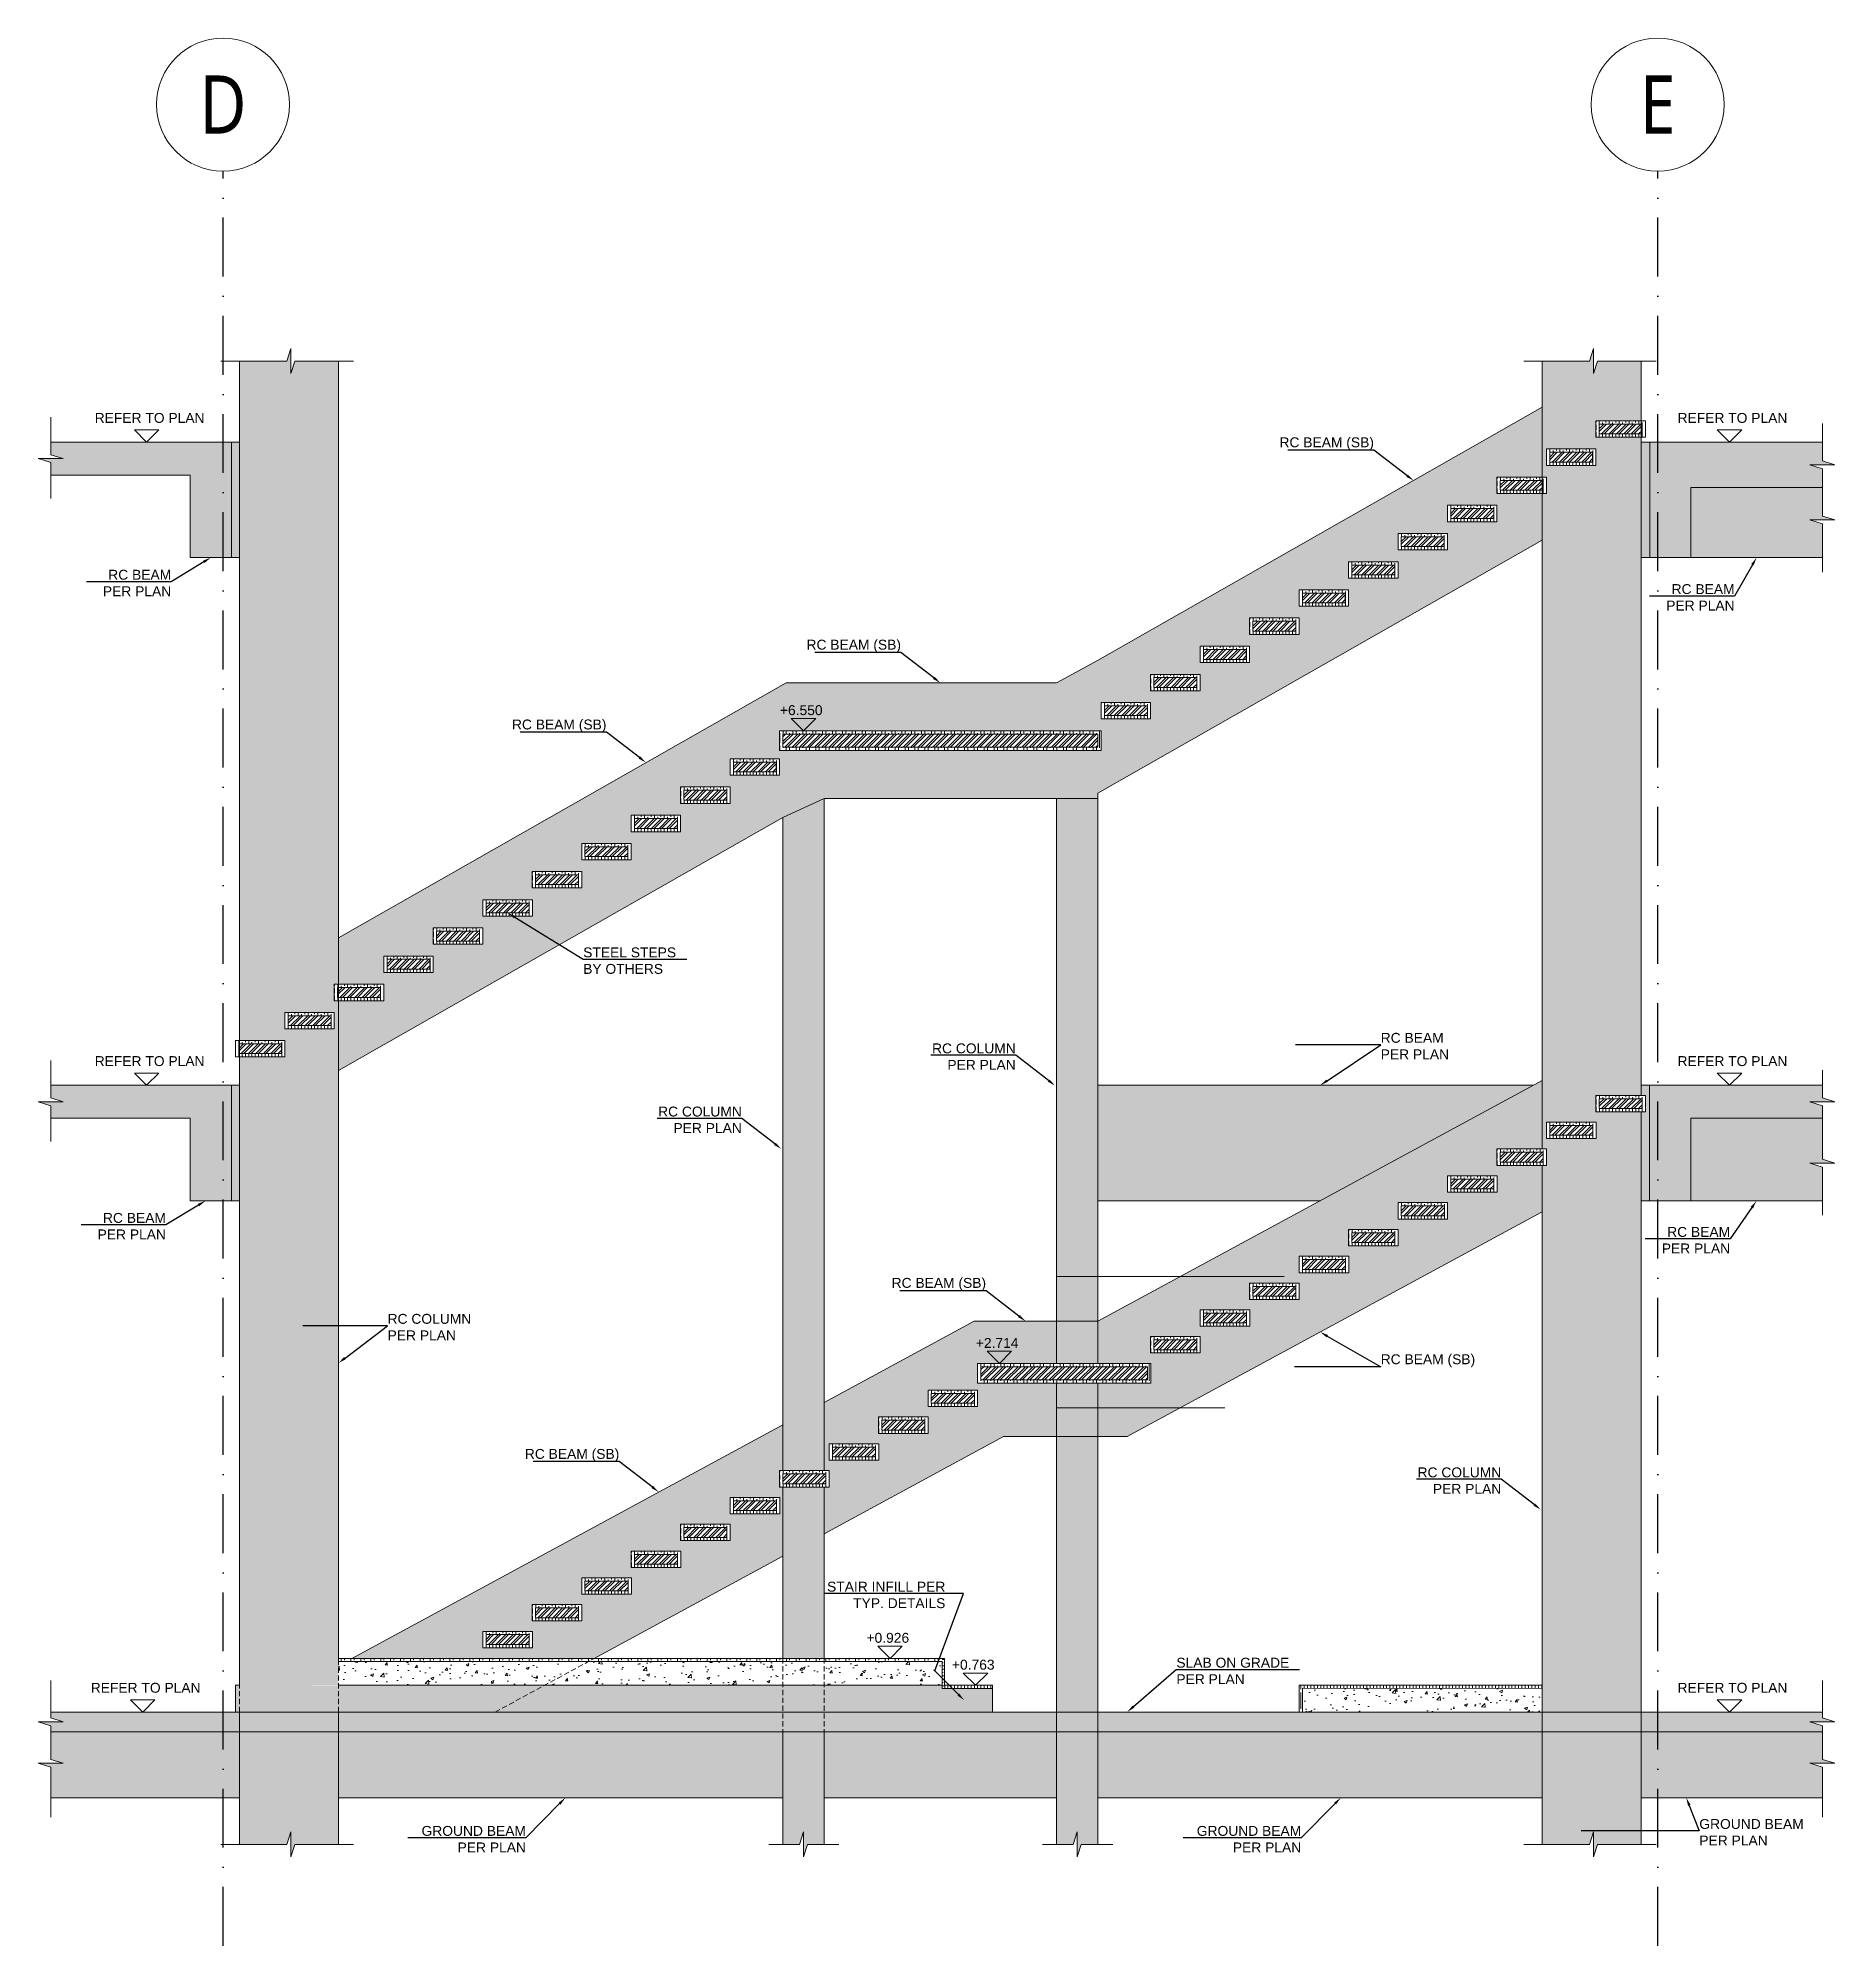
# Model space of a CAD drawing. Header units: millimetres. Extents: x -75675 to 439858, y -36597 to -1720.
# Drawn here: x 428963 to 439858, y -36597 to -25029 of the extents above.
import ezdxf
from ezdxf import colors
from ezdxf.entities.mleader import LeaderData, LeaderLine
from ezdxf.math import Vec2, Vec3

# ---------------------------------------------------------------- set-up
doc = ezdxf.new("R2010")
doc.units = ezdxf.units.MM
doc.header["$LTSCALE"] = 75
for name, pattern in [('Dash Dot 3_16_', [7.9375, 4.7625, -1.5875, 0, -1.5875]), ('Dot & Dashed', [502.708322, 238.125, -132.291667, 0, -132.291655]), ('HIDDEN2', [0.635, 0.423333, -0.211667])]:
    doc.linetypes.add(name, pattern=pattern)
doc.layers.add('00_A_GRIDS.3D', color=7, linetype='Continuous')
doc.layers.add('05_DIMENSION_SETTING OUT EXTERIOR.DIM', color=7, linetype='Continuous')
for name, color, linetype, lineweight in [('A-ANNO-DIMS', 211, 'Continuous', 9), ('G-ANNO-SYMB', 111, 'Continuous', 9), ('S-HATCH', 8, 'Continuous', 9), ('S-Slab', 3, 'Continuous', 13)]:
    doc.layers.add(name, color=color, linetype=linetype, lineweight=lineweight)
doc.styles.add('GENERATED_STYLE_1', font='arial.ttf')
doc.styles.add('GENERATED_STYLE_3', font='trebuc.ttf', dxfattribs={"width": 0.78})
pattern_1 = [(45, (0, 0), (-22.4506403, 22.4506403), []), (45, (0, 15.875), (-22.4506403, 22.4506403), [])]

msp = doc.modelspace()

# ---------------------------------------------------------------- texts
at = {"layer": '00_A_GRIDS.3D', "color": 1, "linetype": 'Dot & Dashed', "lineweight": 0, "char_height": 352.5, "width": 817.12, "attachment_point": 5, "style": 'GENERATED_STYLE_3'}
for s, insert in [('{\\W0.85;D}', (430084, -25432)), ('{\\W0.85;E}', (438784, -25432))]:
    msp.add_mtext(s, dxfattribs=dict(at, insert=insert))
at = {"layer": '05_DIMENSION_SETTING OUT EXTERIOR.DIM', "color": 2, "lineweight": 25, "char_height": 60, "attachment_point": 7, "style": 'GENERATED_STYLE_1'}
for s, insert in [('\\A1;REFER TO PLAN', (429306, -27363)), ('\\A1;REFER TO PLAN', (438904, -27363)), ('\\A1;+6.550', (433461, -29135)), ('\\A1;REFER TO PLAN', (429306, -31263)), ('\\A1;REFER TO PLAN', (438904, -31263)), ('\\A1;+2.714', (434649, -32971)), ('\\A1;+0.926', (433986, -34760)), ('\\A1;+0.763', (434504, -34923)), ('\\A1;REFER TO PLAN', (429282, -35063)), ('\\A1;REFER TO PLAN', (438904, -35063))]:
    msp.add_mtext(s, dxfattribs=dict(at, insert=insert))

# ---------------------------------------------------------------- hatches: boundary and pattern name
at = {"layer": 'S-HATCH', "transparency": 33554687}
h = msp.add_hatch(color=9, dxfattribs=at)
h.dxf.hatch_style = 1
h.paths.add_polyline_path([(430784, -35299), (430184, -35299), (430184, -35982), (430471, -35982), (430495, -35906), (430495, -35982), (430495, -36057), (430519, -35982), (430784, -35982)])
h.paths.add_polyline_path([(430784, -30866), (430759, -30866), (430759, -30766), (430784, -30766), (430784, -26988), (430519, -26988), (430495, -27063), (430495, -26988), (430495, -26912), (430471, -26988), (430184, -26988), (430184, -31108), (430459, -31108), (430459, -31207), (430184, -31207), (430184, -35017), (430784, -35016), (430784, -34853), (430784, -34854)])
h.paths.add_polyline_path([(430459, -31037), (430459, -30937), (430759, -30937), (430759, -31037)], flags=16)
h.paths.add_polyline_path([(430479, -31017), (430479, -30957), (430739, -30957), (430739, -31017)], flags=0)
h.paths.add_polyline_path([(438684, -27449), (438409, -27449), (438409, -27350), (438684, -27350), (438684, -26988), (438418, -26988), (438394, -27063), (438394, -26988), (438394, -26912), (438370, -26988), (438084, -26988), (438084, -27691), (438109, -27691), (438109, -27791), (438084, -27791), (438084, -31765), (438110, -31765), (438110, -31865), (438084, -31865), (438084, -35179), (438684, -35179), (438684, -31540), (438409, -31540), (438409, -31440), (438684, -31440)])
h.paths.add_polyline_path([(438410, -31603), (438410, -31702), (438109, -31702), (438109, -31603)], flags=16)
h.paths.add_polyline_path([(438390, -31623), (438390, -31682), (438129, -31682), (438129, -31623)], flags=0)
h.paths.add_polyline_path([(438109, -27620), (438109, -27520), (438409, -27520), (438409, -27620)], flags=16)
h.paths.add_polyline_path([(438129, -27600), (438129, -27540), (438389, -27540), (438389, -27600)], flags=0)
h.paths.add_polyline_path([(438684, -35299), (438084, -35299), (438084, -35982), (438370, -35982), (438394, -35906), (438394, -35982), (438394, -36057), (438418, -35982), (438684, -35982)])
h = msp.add_hatch(color=256, dxfattribs=at)
h.dxf.hatch_style = 1
h.paths.add_polyline_path([(435139, -29639), (435389, -29639), (435389, -29607), (438084, -28073), (438084, -27791), (437809, -27791), (437809, -27691), (438084, -27691), (438084, -27267), (435386, -28804), (435139, -28939), (433729, -28939), (433499, -28939), (430784, -30484), (430784, -30766), (431059, -30766), (431059, -30866), (430784, -30866), (430784, -31290), (433479, -29755), (433729, -29639)])
h.paths.add_polyline_path([(433459, -29348), (433459, -29229), (435409, -29229), (435409, -29348)], flags=16)
h.paths.add_polyline_path([(433479, -29328), (433479, -29249), (435389, -29249), (435389, -29328)], flags=0)
h.paths.add_polyline_path([(433459, -29499), (433159, -29499), (433159, -29400), (433459, -29400)], flags=16)
h.paths.add_polyline_path([(433439, -29479), (433179, -29479), (433179, -29420), (433439, -29420)], flags=0)
h.paths.add_polyline_path([(433159, -29670), (432859, -29670), (432859, -29570), (433159, -29570)], flags=16)
h.paths.add_polyline_path([(433139, -29590), (433139, -29650), (432879, -29650), (432879, -29590)], flags=0)
h.paths.add_polyline_path([(432859, -29741), (432859, -29841), (432559, -29841), (432559, -29741)], flags=16)
h.paths.add_polyline_path([(432839, -29761), (432839, -29821), (432579, -29821), (432579, -29761)], flags=0)
h.paths.add_polyline_path([(435409, -29157), (435409, -29058), (435709, -29058), (435709, -29157)], flags=16)
h.paths.add_polyline_path([(435429, -29137), (435429, -29078), (435689, -29078), (435689, -29137)], flags=0)
h.paths.add_polyline_path([(432559, -29912), (432559, -30012), (432259, -30012), (432259, -29912)], flags=16)
h.paths.add_polyline_path([(432539, -29932), (432539, -29992), (432279, -29992), (432279, -29932)], flags=0)
h.paths.add_polyline_path([(435709, -28987), (435709, -28887), (436009, -28887), (436009, -28987)], flags=16)
h.paths.add_polyline_path([(435729, -28967), (435729, -28907), (435989, -28907), (435989, -28967)], flags=0)
h.paths.add_polyline_path([(432259, -30083), (432259, -30182), (431959, -30182), (431959, -30083)], flags=16)
h.paths.add_polyline_path([(432239, -30103), (432239, -30162), (431979, -30162), (431979, -30103)], flags=0)
h.paths.add_polyline_path([(436009, -28816), (436009, -28716), (436309, -28716), (436309, -28816)], flags=16)
h.paths.add_polyline_path([(436029, -28796), (436029, -28736), (436289, -28736), (436289, -28796)], flags=0)
h.paths.add_polyline_path([(431960, -30254), (431960, -30353), (431659, -30353), (431659, -30254)], flags=16)
h.paths.add_polyline_path([(431940, -30274), (431940, -30333), (431679, -30333), (431679, -30274)], flags=0)
h.paths.add_polyline_path([(436309, -28645), (436309, -28545), (436609, -28545), (436609, -28645)], flags=16)
h.paths.add_polyline_path([(436329, -28625), (436329, -28565), (436589, -28565), (436589, -28625)], flags=0)
h.paths.add_polyline_path([(431659, -30425), (431659, -30524), (431359, -30524), (431359, -30425)], flags=16)
h.paths.add_polyline_path([(431639, -30445), (431639, -30504), (431379, -30504), (431379, -30445)], flags=0)
h.paths.add_polyline_path([(436609, -28474), (436609, -28375), (436909, -28375), (436909, -28474)], flags=16)
h.paths.add_polyline_path([(436629, -28454), (436629, -28395), (436889, -28395), (436889, -28454)], flags=0)
h.paths.add_polyline_path([(431359, -30595), (431359, -30695), (431059, -30695), (431059, -30595)], flags=16)
h.paths.add_polyline_path([(431339, -30615), (431339, -30675), (431079, -30675), (431079, -30615)], flags=0)
h.paths.add_polyline_path([(436909, -28303), (436909, -28204), (437209, -28204), (437209, -28303)], flags=16)
h.paths.add_polyline_path([(436929, -28283), (436929, -28224), (437189, -28224), (437189, -28283)], flags=0)
h.paths.add_polyline_path([(437209, -28132), (437209, -28033), (437509, -28033), (437509, -28132)], flags=16)
h.paths.add_polyline_path([(437229, -28112), (437229, -28053), (437489, -28053), (437489, -28112)], flags=0)
h.paths.add_polyline_path([(437509, -27962), (437509, -27862), (437809, -27862), (437809, -27962)], flags=16)
h.paths.add_polyline_path([(437529, -27942), (437529, -27882), (437789, -27882), (437789, -27942)], flags=0)
at = {"layer": 'S-HATCH'}
h = msp.add_hatch(dxfattribs=at)
h.set_pattern_fill('GOST_WOOD', color=9, scale=10)
h.set_pattern_definition([(90, (6749.67, 7340.667), (60, -4e-15), [100, -20]), (90, (6769.67, 7320.667), (60, -4e-15), [60, -15, 30, -15]), (90, (6789.67, 7290.667), (60, -4e-15), [100, -20])])
h.paths.add_polyline_path([(438709, -27350), (438409, -27350), (438409, -27449), (438709, -27449)])
h.paths.add_polyline_path([(438689, -27370), (438689, -27429), (438429, -27429), (438429, -27370)], flags=16)
at = {"layer": 'S-HATCH', "transparency": 33554687}
h = msp.add_hatch(dxfattribs=at)
h.set_pattern_fill('STEEL', color=9, scale=10)
h.set_pattern_definition([(45, (6749.668, 7340.667), (-22.4506403, 22.4506403), []), (45, (6749.668, 7356.542), (-22.4506403, 22.4506403), [])])
h.paths.add_polyline_path([(438689, -27370), (438429, -27370), (438429, -27429), (438689, -27429)])
h = msp.add_hatch(color=256, dxfattribs=at)
h.dxf.hatch_style = 1
h.paths.add_polyline_path([(430084, -27479), (429885, -27479), (429039, -27479), (429039, -27555), (429115, -27579), (429039, -27579), (428964, -27579), (429039, -27603), (429039, -27679), (429885, -27679), (429885, -28179), (430084, -28179)])
h = msp.add_hatch(color=256, dxfattribs=at)
h.dxf.hatch_style = 1
h.paths.add_polyline_path([(430135, -27479), (430084, -27479), (430084, -28179), (430135, -28179)])
h = msp.add_hatch(color=9, dxfattribs=at)
h.dxf.hatch_style = 1
h.paths.add_polyline_path([(430184, -27479), (430135, -27479), (430135, -28179), (430184, -28179)])
at = {"layer": 'S-HATCH'}
h = msp.add_hatch(dxfattribs=at)
h.set_pattern_fill('GOST_WOOD', color=9, scale=10)
h.set_pattern_definition([(90, (6449.67, 7169.833), (60, -4e-15), [100, -20]), (90, (6469.67, 7149.833), (60, -4e-15), [60, -15, 30, -15]), (90, (6489.67, 7119.833), (60, -4e-15), [100, -20])])
h.paths.add_polyline_path([(438409, -27520), (438109, -27520), (438109, -27620), (438409, -27620)])
h.paths.add_polyline_path([(438389, -27540), (438389, -27600), (438129, -27600), (438129, -27540)], flags=16)
at = {"layer": 'S-HATCH', "transparency": 33554687}
h = msp.add_hatch(color=9, dxfattribs=at)
h.dxf.hatch_style = 1
h.paths.add_polyline_path([(438735, -27479), (438684, -27479), (438684, -28179), (438735, -28179)])
h = msp.add_hatch(color=256, dxfattribs=at)
h.dxf.hatch_style = 1
h.paths.add_polyline_path([(439706, -27616), (439782, -27616), (439858, -27616), (439782, -27592), (439782, -27479), (438985, -27479), (438735, -27479), (438735, -28179), (438985, -28179), (438985, -27754), (439782, -27754), (439782, -27640)])
h = msp.add_hatch(dxfattribs=at)
h.set_pattern_fill('STEEL', color=9, scale=10)
h.set_pattern_definition([(45, (6449.668, 7169.833), (-22.4506403, 22.4506403), []), (45, (6449.668, 7185.708), (-22.4506403, 22.4506403), [])])
h.paths.add_polyline_path([(438389, -27540), (438129, -27540), (438129, -27600), (438389, -27600)])
at = {"layer": 'S-HATCH'}
h = msp.add_hatch(dxfattribs=at)
h.set_pattern_fill('GOST_WOOD', color=9, scale=10)
h.set_pattern_definition([(90, (6149.67, 6999), (60, -4e-15), [100, -20]), (90, (6169.67, 6979), (60, -4e-15), [60, -15, 30, -15]), (90, (6189.67, 6949), (60, -4e-15), [100, -20])])
h.paths.add_polyline_path([(438109, -27691), (437809, -27691), (437809, -27791), (438109, -27791)])
h.paths.add_polyline_path([(438089, -27711), (438089, -27771), (437829, -27771), (437829, -27711)], flags=16)
at = {"layer": 'S-HATCH', "transparency": 33554687}
h = msp.add_hatch(dxfattribs=at)
h.set_pattern_fill('STEEL', color=9, scale=10)
h.set_pattern_definition([(45, (6149.668, 6999), (-22.4506403, 22.4506403), []), (45, (6149.668, 7014.875), (-22.4506403, 22.4506403), [])])
h.paths.add_polyline_path([(438089, -27711), (437829, -27711), (437829, -27771), (438089, -27771)])
h = msp.add_hatch(color=9, dxfattribs=at)
h.dxf.hatch_style = 1
h.paths.add_polyline_path([(439782, -27927), (439782, -27760), (439782, -27754), (438985, -27754), (438984, -28179), (439782, -28179), (439782, -27975), (439706, -27951), (439782, -27951), (439858, -27951)])
at = {"layer": 'S-HATCH'}
h = msp.add_hatch(dxfattribs=at)
h.set_pattern_fill('GOST_WOOD', color=9, scale=10)
h.set_pattern_definition([(90, (5849.67, 6828.167), (60, -4e-15), [100, -20]), (90, (5869.67, 6808.167), (60, -4e-15), [60, -15, 30, -15]), (90, (5889.67, 6778.167), (60, -4e-15), [100, -20])])
h.paths.add_polyline_path([(437809, -27862), (437509, -27862), (437509, -27962), (437809, -27962)])
h.paths.add_polyline_path([(437789, -27882), (437789, -27942), (437529, -27942), (437529, -27882)], flags=16)
at = {"layer": 'S-HATCH', "transparency": 33554687}
h = msp.add_hatch(dxfattribs=at)
h.set_pattern_fill('STEEL', color=9, scale=10)
h.set_pattern_definition([(45, (5849.668, 6828.167), (-22.4506403, 22.4506403), []), (45, (5849.668, 6844.042), (-22.4506403, 22.4506403), [])])
h.paths.add_polyline_path([(437789, -27882), (437529, -27882), (437529, -27942), (437789, -27942)])
at = {"layer": 'S-HATCH'}
h = msp.add_hatch(dxfattribs=at)
h.set_pattern_fill('GOST_WOOD', color=9, scale=10)
h.set_pattern_definition([(90, (5549.67, 6657.333), (60, -4e-15), [100, -20]), (90, (5569.67, 6637.333), (60, -4e-15), [60, -15, 30, -15]), (90, (5589.67, 6607.333), (60, -4e-15), [100, -20])])
h.paths.add_polyline_path([(437509, -28033), (437209, -28033), (437209, -28132), (437509, -28132)])
h.paths.add_polyline_path([(437489, -28053), (437489, -28112), (437229, -28112), (437229, -28053)], flags=16)
at = {"layer": 'S-HATCH', "transparency": 33554687}
h = msp.add_hatch(dxfattribs=at)
h.set_pattern_fill('STEEL', color=9, scale=10)
h.set_pattern_definition([(45, (5549.668, 6657.333), (-22.4506403, 22.4506403), []), (45, (5549.668, 6673.208), (-22.4506403, 22.4506403), [])])
h.paths.add_polyline_path([(437489, -28053), (437229, -28053), (437229, -28112), (437489, -28112)])
at = {"layer": 'S-HATCH'}
h = msp.add_hatch(dxfattribs=at)
h.set_pattern_fill('GOST_WOOD', color=9, scale=10)
h.set_pattern_definition([(90, (5249.67, 6486.5), (60, -4e-15), [100, -20]), (90, (5269.67, 6466.5), (60, -4e-15), [60, -15, 30, -15]), (90, (5289.67, 6436.5), (60, -4e-15), [100, -20])])
h.paths.add_polyline_path([(437209, -28204), (436909, -28204), (436909, -28303), (437209, -28303)])
h.paths.add_polyline_path([(437189, -28224), (437189, -28283), (436929, -28283), (436929, -28224)], flags=16)
at = {"layer": 'S-HATCH', "transparency": 33554687}
h = msp.add_hatch(dxfattribs=at)
h.set_pattern_fill('STEEL', color=9, scale=10)
h.set_pattern_definition([(45, (5249.668, 6486.5), (-22.4506403, 22.4506403), []), (45, (5249.668, 6502.375), (-22.4506403, 22.4506403), [])])
h.paths.add_polyline_path([(437189, -28224), (436929, -28224), (436929, -28283), (437189, -28283)])
at = {"layer": 'S-HATCH'}
h = msp.add_hatch(dxfattribs=at)
h.set_pattern_fill('GOST_WOOD', color=9, scale=10)
h.set_pattern_definition([(90, (4949.67, 6315.667), (60, -4e-15), [100, -20]), (90, (4969.67, 6295.667), (60, -4e-15), [60, -15, 30, -15]), (90, (4989.67, 6265.667), (60, -4e-15), [100, -20])])
h.paths.add_polyline_path([(436909, -28375), (436609, -28375), (436609, -28474), (436909, -28474)])
h.paths.add_polyline_path([(436889, -28395), (436889, -28454), (436629, -28454), (436629, -28395)], flags=16)
at = {"layer": 'S-HATCH', "transparency": 33554687}
h = msp.add_hatch(dxfattribs=at)
h.set_pattern_fill('STEEL', color=9, scale=10)
h.set_pattern_definition([(45, (4949.668, 6315.667), (-22.4506403, 22.4506403), []), (45, (4949.668, 6331.542), (-22.4506403, 22.4506403), [])])
h.paths.add_polyline_path([(436889, -28395), (436629, -28395), (436629, -28454), (436889, -28454)])
at = {"layer": 'S-HATCH'}
h = msp.add_hatch(dxfattribs=at)
h.set_pattern_fill('GOST_WOOD', color=9, scale=10)
h.set_pattern_definition([(90, (4649.67, 6144.833), (60, -4e-15), [100, -20]), (90, (4669.67, 6124.833), (60, -4e-15), [60, -15, 30, -15]), (90, (4689.67, 6094.833), (60, -4e-15), [100, -20])])
h.paths.add_polyline_path([(436609, -28545), (436309, -28545), (436309, -28645), (436609, -28645)])
h.paths.add_polyline_path([(436589, -28565), (436589, -28625), (436329, -28625), (436329, -28565)], flags=16)
at = {"layer": 'S-HATCH', "transparency": 33554687}
h = msp.add_hatch(dxfattribs=at)
h.set_pattern_fill('STEEL', color=9, scale=10)
h.set_pattern_definition([(45, (4649.668, 6144.833), (-22.4506403, 22.4506403), []), (45, (4649.668, 6160.708), (-22.4506403, 22.4506403), [])])
h.paths.add_polyline_path([(436589, -28565), (436329, -28565), (436329, -28625), (436589, -28625)])
at = {"layer": 'S-HATCH'}
h = msp.add_hatch(dxfattribs=at)
h.set_pattern_fill('GOST_WOOD', color=9, scale=10)
h.set_pattern_definition([(90, (4349.67, 5974), (60, -4e-15), [100, -20]), (90, (4369.67, 5954), (60, -4e-15), [60, -15, 30, -15]), (90, (4389.67, 5924), (60, -4e-15), [100, -20])])
h.paths.add_polyline_path([(436309, -28716), (436009, -28716), (436009, -28816), (436309, -28816)])
h.paths.add_polyline_path([(436289, -28736), (436289, -28796), (436029, -28796), (436029, -28736)], flags=16)
at = {"layer": 'S-HATCH', "transparency": 33554687}
h = msp.add_hatch(dxfattribs=at)
h.set_pattern_fill('STEEL', color=9, scale=10)
h.set_pattern_definition([(45, (4349.668, 5974), (-22.4506403, 22.4506403), []), (45, (4349.668, 5989.875), (-22.4506403, 22.4506403), [])])
h.paths.add_polyline_path([(436289, -28736), (436029, -28736), (436029, -28796), (436289, -28796)])
at = {"layer": 'S-HATCH'}
h = msp.add_hatch(dxfattribs=at)
h.set_pattern_fill('GOST_WOOD', color=9, scale=10)
h.set_pattern_definition([(90, (4049.67, 5803.167), (60, -4e-15), [100, -20]), (90, (4069.67, 5783.167), (60, -4e-15), [60, -15, 30, -15]), (90, (4089.67, 5753.167), (60, -4e-15), [100, -20])])
h.paths.add_polyline_path([(436009, -28887), (435709, -28887), (435709, -28987), (436009, -28987)])
h.paths.add_polyline_path([(435989, -28907), (435989, -28967), (435729, -28967), (435729, -28907)], flags=16)
at = {"layer": 'S-HATCH', "transparency": 33554687}
h = msp.add_hatch(dxfattribs=at)
h.set_pattern_fill('STEEL', color=9, scale=10)
h.set_pattern_definition([(45, (4049.668, 5803.167), (-22.4506403, 22.4506403), []), (45, (4049.668, 5819.042), (-22.4506403, 22.4506403), [])])
h.paths.add_polyline_path([(435989, -28907), (435729, -28907), (435729, -28967), (435989, -28967)])
at = {"layer": 'S-HATCH'}
h = msp.add_hatch(dxfattribs=at)
h.set_pattern_fill('GOST_WOOD', color=9, scale=10)
h.set_pattern_definition([(90, (3749.67, 5632.333), (60, -4e-15), [100, -20]), (90, (3769.67, 5612.333), (60, -4e-15), [60, -15, 30, -15]), (90, (3789.67, 5582.333), (60, -4e-15), [100, -20])])
h.paths.add_polyline_path([(435709, -29058), (435409, -29058), (435409, -29157), (435709, -29157)])
h.paths.add_polyline_path([(435689, -29078), (435689, -29137), (435429, -29137), (435429, -29078)], flags=16)
at = {"layer": 'S-HATCH', "transparency": 33554687}
h = msp.add_hatch(dxfattribs=at)
h.set_pattern_fill('STEEL', color=9, scale=10)
h.set_pattern_definition([(45, (3749.668, 5632.333), (-22.4506403, 22.4506403), []), (45, (3749.668, 5648.208), (-22.4506403, 22.4506403), [])])
h.paths.add_polyline_path([(435689, -29078), (435429, -29078), (435429, -29137), (435689, -29137)])
at = {"layer": 'S-HATCH'}
h = msp.add_hatch(dxfattribs=at)
h.set_pattern_fill('GOST_WOOD', color=9, scale=10)
h.set_pattern_definition([(90, (-1200.33, 3836.5), (60, -4e-15), [100, -20]), (90, (-1180.33, 3816.5), (60, -4e-15), [60, -15, 30, -15]), (90, (-1160.33, 3786.5), (60, -4e-15), [100, -20])])
h.paths.add_polyline_path([(434189, -29328), (433939, -29328), (433939, -29348), (434189, -29348)])
h.paths.add_polyline_path([(435409, -29229), (434189, -29229), (434189, -29249), (435389, -29249), (435389, -29328), (434189, -29328), (434189, -29348), (435409, -29348)])
h.paths.add_polyline_path([(434189, -29229), (433939, -29229), (433939, -29249), (434189, -29249)])
h.paths.add_polyline_path([(433939, -29229), (433459, -29229), (433459, -29348), (433939, -29348), (433939, -29328), (433479, -29328), (433479, -29249), (433939, -29249)])
at = {"layer": 'S-HATCH', "transparency": 33554687}
h = msp.add_hatch(dxfattribs=at)
h.set_pattern_fill('STEEL', color=9, scale=10)
h.set_pattern_definition([(45, (-1200.332, 3836.5), (-22.4506403, 22.4506403), []), (45, (-1200.332, 3852.375), (-22.4506403, 22.4506403), [])])
h.paths.add_polyline_path([(433479, -29328), (435389, -29328), (435389, -29249), (433479, -29249)])
at = {"layer": 'S-HATCH'}
h = msp.add_hatch(dxfattribs=at)
h.set_pattern_fill('GOST_WOOD', color=9, scale=10)
h.set_pattern_definition([(90, (1499.67, 5290.667), (60, -4e-15), [100, -20]), (90, (1519.67, 5270.667), (60, -4e-15), [60, -15, 30, -15]), (90, (1539.67, 5240.667), (60, -4e-15), [100, -20])])
h.paths.add_polyline_path([(433459, -29400), (433159, -29400), (433159, -29499), (433459, -29499)])
h.paths.add_polyline_path([(433439, -29420), (433439, -29479), (433179, -29479), (433179, -29420)], flags=16)
at = {"layer": 'S-HATCH', "transparency": 33554687}
h = msp.add_hatch(dxfattribs=at)
h.set_pattern_fill('STEEL', color=9, scale=10)
h.set_pattern_definition([(45, (1499.668, 5290.667), (-22.4506403, 22.4506403), []), (45, (1499.668, 5306.542), (-22.4506403, 22.4506403), [])])
h.paths.add_polyline_path([(433439, -29420), (433179, -29420), (433179, -29479), (433439, -29479)])
at = {"layer": 'S-HATCH'}
h = msp.add_hatch(dxfattribs=at)
h.set_pattern_fill('GOST_WOOD', color=9, scale=10)
h.set_pattern_definition([(90, (1199.67, 5119.833), (60, -4e-15), [100, -20]), (90, (1219.67, 5099.833), (60, -4e-15), [60, -15, 30, -15]), (90, (1239.67, 5069.833), (60, -4e-15), [100, -20])])
h.paths.add_polyline_path([(433159, -29570), (432859, -29570), (432859, -29670), (433159, -29670)])
h.paths.add_polyline_path([(433139, -29590), (433139, -29650), (432879, -29650), (432879, -29590)], flags=16)
at = {"layer": 'S-HATCH', "transparency": 33554687}
h = msp.add_hatch(dxfattribs=at)
h.set_pattern_fill('STEEL', color=9, scale=10)
h.set_pattern_definition([(45, (1199.668, 5119.833), (-22.4506403, 22.4506403), []), (45, (1199.668, 5135.708), (-22.4506403, 22.4506403), [])])
h.paths.add_polyline_path([(433139, -29590), (432879, -29590), (432879, -29650), (433139, -29650)])
h = msp.add_hatch(color=9, dxfattribs=at)
h.dxf.hatch_style = 1
h.paths.add_polyline_path([(433729, -35299), (433479, -35299), (433479, -35982), (433580, -35982), (433604, -35906), (433604, -35982), (433604, -36057), (433628, -35982), (433729, -35982)])
h.paths.add_polyline_path([(435139, -35982), (435240, -35982), (435264, -35906), (435264, -35982), (435264, -36057), (435288, -35982), (435389, -35982), (435389, -35299), (435139, -35299)])
h.paths.add_polyline_path([(435139, -35179), (435389, -35179), (435389, -33185), (435139, -33185)])
h.paths.add_polyline_path([(433479, -34854), (433729, -34854), (433729, -33815), (433479, -33815)])
h.paths.add_polyline_path([(433729, -29639), (433479, -29755), (433479, -33715), (433729, -33715)])
h.paths.add_polyline_path([(435389, -29639), (435139, -29639), (435139, -33065), (435389, -33065)])
at = {"layer": 'S-HATCH'}
h = msp.add_hatch(dxfattribs=at)
h.set_pattern_fill('GOST_WOOD', color=9, scale=10)
h.set_pattern_definition([(90, (899.67, 4949), (60, -4e-15), [100, -20]), (90, (919.67, 4929), (60, -4e-15), [60, -15, 30, -15]), (90, (939.67, 4899), (60, -4e-15), [100, -20])])
h.paths.add_polyline_path([(432859, -29741), (432559, -29741), (432559, -29841), (432859, -29841)])
h.paths.add_polyline_path([(432839, -29761), (432839, -29821), (432579, -29821), (432579, -29761)], flags=16)
at = {"layer": 'S-HATCH', "transparency": 33554687}
h = msp.add_hatch(dxfattribs=at)
h.set_pattern_fill('STEEL', color=9, scale=10)
h.set_pattern_definition([(45, (899.668, 4949), (-22.4506403, 22.4506403), []), (45, (899.668, 4964.875), (-22.4506403, 22.4506403), [])])
h.paths.add_polyline_path([(432839, -29761), (432579, -29761), (432579, -29821), (432839, -29821)])
at = {"layer": 'S-HATCH'}
h = msp.add_hatch(dxfattribs=at)
h.set_pattern_fill('GOST_WOOD', color=9, scale=10)
h.set_pattern_definition([(90, (599.67, 4778.167), (60, -4e-15), [100, -20]), (90, (619.67, 4758.167), (60, -4e-15), [60, -15, 30, -15]), (90, (639.67, 4728.167), (60, -4e-15), [100, -20])])
h.paths.add_polyline_path([(432559, -29912), (432259, -29912), (432259, -30012), (432559, -30012)])
h.paths.add_polyline_path([(432539, -29932), (432539, -29992), (432279, -29992), (432279, -29932)], flags=16)
at = {"layer": 'S-HATCH', "transparency": 33554687}
h = msp.add_hatch(dxfattribs=at)
h.set_pattern_fill('STEEL', color=9, scale=10)
h.set_pattern_definition([(45, (599.668, 4778.167), (-22.4506403, 22.4506403), []), (45, (599.668, 4794.042), (-22.4506403, 22.4506403), [])])
h.paths.add_polyline_path([(432539, -29932), (432279, -29932), (432279, -29992), (432539, -29992)])
at = {"layer": 'S-HATCH'}
h = msp.add_hatch(dxfattribs=at)
h.set_pattern_fill('GOST_WOOD', color=9, scale=10)
h.set_pattern_definition([(90, (299.67, 4607.333), (60, -4e-15), [100, -20]), (90, (319.67, 4587.333), (60, -4e-15), [60, -15, 30, -15]), (90, (339.67, 4557.333), (60, -4e-15), [100, -20])])
h.paths.add_polyline_path([(432259, -30083), (431959, -30083), (431959, -30182), (432259, -30182)])
h.paths.add_polyline_path([(432239, -30103), (432239, -30162), (431979, -30162), (431979, -30103)], flags=16)
at = {"layer": 'S-HATCH', "transparency": 33554687}
h = msp.add_hatch(dxfattribs=at)
h.set_pattern_fill('STEEL', color=9, scale=10)
h.set_pattern_definition([(45, (299.668, 4607.333), (-22.4506403, 22.4506403), []), (45, (299.668, 4623.208), (-22.4506403, 22.4506403), [])])
h.paths.add_polyline_path([(432239, -30103), (431979, -30103), (431979, -30162), (432239, -30162)])
at = {"layer": 'S-HATCH'}
h = msp.add_hatch(dxfattribs=at)
h.set_pattern_fill('GOST_WOOD', color=9, scale=10)
h.set_pattern_definition([(90, (0, 4436.5), (60, -4e-15), [100, -20]), (90, (20, 4416.5), (60, -4e-15), [60, -15, 30, -15]), (90, (40, 4386.5), (60, -4e-15), [100, -20])])
h.paths.add_polyline_path([(431960, -30254), (431659, -30254), (431659, -30353), (431960, -30353)])
h.paths.add_polyline_path([(431940, -30274), (431940, -30333), (431679, -30333), (431679, -30274)], flags=16)
at = {"layer": 'S-HATCH', "transparency": 33554687}
h = msp.add_hatch(dxfattribs=at)
h.set_pattern_fill('STEEL', color=9, scale=10)
h.set_pattern_definition([(45, (0, 4436.5), (-22.4506403, 22.4506403), []), (45, (0, 4452.375), (-22.4506403, 22.4506403), [])])
h.paths.add_polyline_path([(431940, -30274), (431679, -30274), (431679, -30333), (431940, -30333)])
at = {"layer": 'S-HATCH'}
h = msp.add_hatch(dxfattribs=at)
h.set_pattern_fill('GOST_WOOD', color=9, scale=10)
h.set_pattern_definition([(90, (-300.33, 4265.667), (60, -4e-15), [100, -20]), (90, (-280.33, 4245.667), (60, -4e-15), [60, -15, 30, -15]), (90, (-260.33, 4215.667), (60, -4e-15), [100, -20])])
h.paths.add_polyline_path([(431659, -30425), (431359, -30425), (431359, -30524), (431659, -30524)])
h.paths.add_polyline_path([(431639, -30445), (431639, -30504), (431379, -30504), (431379, -30445)], flags=16)
at = {"layer": 'S-HATCH', "transparency": 33554687}
h = msp.add_hatch(dxfattribs=at)
h.set_pattern_fill('STEEL', color=9, scale=10)
h.set_pattern_definition([(45, (-300.332, 4265.667), (-22.4506403, 22.4506403), []), (45, (-300.332, 4281.542), (-22.4506403, 22.4506403), [])])
h.paths.add_polyline_path([(431639, -30445), (431379, -30445), (431379, -30504), (431639, -30504)])
at = {"layer": 'S-HATCH'}
h = msp.add_hatch(dxfattribs=at)
h.set_pattern_fill('GOST_WOOD', color=9, scale=10)
h.set_pattern_definition([(90, (-600.33, 4094.833), (60, -4e-15), [100, -20]), (90, (-580.33, 4074.833), (60, -4e-15), [60, -15, 30, -15]), (90, (-560.33, 4044.833), (60, -4e-15), [100, -20])])
h.paths.add_polyline_path([(431359, -30595), (431059, -30595), (431059, -30695), (431359, -30695)])
h.paths.add_polyline_path([(431339, -30615), (431339, -30675), (431079, -30675), (431079, -30615)], flags=16)
at = {"layer": 'S-HATCH', "transparency": 33554687}
h = msp.add_hatch(dxfattribs=at)
h.set_pattern_fill('STEEL', color=9, scale=10)
h.set_pattern_definition([(45, (-600.332, 4094.833), (-22.4506403, 22.4506403), []), (45, (-600.332, 4110.708), (-22.4506403, 22.4506403), [])])
h.paths.add_polyline_path([(431339, -30615), (431079, -30615), (431079, -30675), (431339, -30675)])
at = {"layer": 'S-HATCH'}
h = msp.add_hatch(dxfattribs=at)
h.set_pattern_fill('GOST_WOOD', color=9, scale=10)
h.set_pattern_definition([(90, (-900.33, 3924), (60, -4e-15), [100, -20]), (90, (-880.33, 3904), (60, -4e-15), [60, -15, 30, -15]), (90, (-860.33, 3874), (60, -4e-15), [100, -20])])
h.paths.add_polyline_path([(431059, -30766), (430759, -30766), (430759, -30866), (431059, -30866)])
h.paths.add_polyline_path([(431039, -30786), (431039, -30846), (430779, -30846), (430779, -30786)], flags=16)
at = {"layer": 'S-HATCH', "transparency": 33554687}
h = msp.add_hatch(dxfattribs=at)
h.set_pattern_fill('STEEL', color=9, scale=10)
h.set_pattern_definition([(45, (-900.332, 3924), (-22.4506403, 22.4506403), []), (45, (-900.332, 3939.875), (-22.4506403, 22.4506403), [])])
h.paths.add_polyline_path([(431039, -30786), (430779, -30786), (430779, -30846), (431039, -30846)])
at = {"layer": 'S-HATCH'}
h = msp.add_hatch(dxfattribs=at)
h.set_pattern_fill('GOST_WOOD', color=9, scale=10)
h.set_pattern_definition([(90, (-1200.33, 3753.167), (60, -4e-15), [100, -20]), (90, (-1180.33, 3733.167), (60, -4e-15), [60, -15, 30, -15]), (90, (-1160.33, 3703.167), (60, -4e-15), [100, -20])])
h.paths.add_polyline_path([(430759, -30937), (430459, -30937), (430459, -31037), (430759, -31037)])
h.paths.add_polyline_path([(430739, -30957), (430739, -31017), (430479, -31017), (430479, -30957)], flags=16)
at = {"layer": 'S-HATCH', "transparency": 33554687}
h = msp.add_hatch(dxfattribs=at)
h.set_pattern_fill('STEEL', color=9, scale=10)
h.set_pattern_definition([(45, (-1200.332, 3753.167), (-22.4506403, 22.4506403), []), (45, (-1200.332, 3769.042), (-22.4506403, 22.4506403), [])])
h.paths.add_polyline_path([(430739, -30957), (430479, -30957), (430479, -31017), (430739, -31017)])
at = {"layer": 'S-HATCH'}
h = msp.add_hatch(dxfattribs=at)
h.set_pattern_fill('GOST_WOOD', color=9, scale=10)
h.set_pattern_definition([(90, (-1500.33, 3582.333), (60, -4e-15), [100, -20]), (90, (-1480.33, 3562.333), (60, -4e-15), [60, -15, 30, -15]), (90, (-1460.33, 3532.333), (60, -4e-15), [100, -20])])
h.paths.add_polyline_path([(430459, -31108), (430159, -31108), (430159, -31207), (430459, -31207)])
h.paths.add_polyline_path([(430439, -31128), (430439, -31187), (430179, -31187), (430179, -31128)], flags=16)
at = {"layer": 'S-HATCH', "transparency": 33554687}
h = msp.add_hatch(dxfattribs=at)
h.set_pattern_fill('STEEL', color=9, scale=10)
h.set_pattern_definition([(45, (-1500.332, 3582.333), (-22.4506403, 22.4506403), []), (45, (-1500.332, 3598.208), (-22.4506403, 22.4506403), [])])
h.paths.add_polyline_path([(430439, -31128), (430179, -31128), (430179, -31187), (430439, -31187)])
h = msp.add_hatch(color=256, dxfattribs=at)
h.dxf.hatch_style = 1
h.paths.add_polyline_path([(430084, -31379), (429885, -31379), (429039, -31379), (429039, -31455), (429115, -31479), (429039, -31479), (428964, -31479), (429039, -31503), (429039, -31579), (429885, -31579), (429885, -32079), (430084, -32079)])
h = msp.add_hatch(color=256, dxfattribs=at)
h.dxf.hatch_style = 1
h.paths.add_polyline_path([(430135, -31379), (430084, -31379), (430084, -32079), (430135, -32079)])
h = msp.add_hatch(color=9, dxfattribs=at)
h.dxf.hatch_style = 1
h.paths.add_polyline_path([(430184, -31379), (430135, -31379), (430135, -32079), (430184, -32079)])
h = msp.add_hatch(color=256, dxfattribs=at)
h.dxf.hatch_style = 1
h.paths.add_polyline_path([(433479, -34234), (433479, -33815), (433459, -33815), (433459, -33715), (433479, -33715), (433479, -33438), (430865, -34854), (432335, -34854)])
h.paths.add_polyline_path([(433160, -34140), (432859, -34140), (432859, -34040), (433160, -34040)], flags=16)
h.paths.add_polyline_path([(433140, -34120), (432879, -34120), (432879, -34060), (433140, -34060)], flags=0)
h.paths.add_polyline_path([(433159, -33977), (433159, -33878), (433460, -33878), (433460, -33977)], flags=16)
h.paths.add_polyline_path([(433179, -33957), (433179, -33898), (433440, -33898), (433440, -33957)], flags=0)
h.paths.add_polyline_path([(432860, -34302), (432559, -34302), (432559, -34203), (432860, -34203)], flags=16)
h.paths.add_polyline_path([(432840, -34282), (432579, -34282), (432579, -34223), (432840, -34223)], flags=0)
h.paths.add_polyline_path([(432560, -34365), (432560, -34465), (432259, -34465), (432259, -34365)], flags=16)
h.paths.add_polyline_path([(432540, -34385), (432540, -34445), (432279, -34445), (432279, -34385)], flags=0)
h.paths.add_polyline_path([(432260, -34528), (432260, -34627), (431959, -34627), (431959, -34528)], flags=16)
h.paths.add_polyline_path([(432240, -34548), (432240, -34607), (431979, -34607), (431979, -34548)], flags=0)
h.paths.add_polyline_path([(431960, -34690), (431960, -34790), (431659, -34790), (431659, -34690)], flags=16)
h.paths.add_polyline_path([(431940, -34710), (431940, -34770), (431679, -34770), (431679, -34710)], flags=0)
h.paths.add_polyline_path([(434817, -33509), (435139, -33509), (435139, -33185), (434659, -33185), (434659, -33065), (435139, -33065), (435139, -32809), (434639, -32809), (433729, -33302), (433729, -33715), (433760, -33715), (433760, -33815), (433729, -33815), (433729, -34098)])
h.paths.add_polyline_path([(434059, -33490), (434059, -33390), (434360, -33390), (434360, -33490)], flags=16)
h.paths.add_polyline_path([(434079, -33470), (434079, -33410), (434340, -33410), (434340, -33470)], flags=0)
h.paths.add_polyline_path([(434060, -33652), (433759, -33652), (433759, -33553), (434060, -33553)], flags=16)
h.paths.add_polyline_path([(434040, -33632), (433779, -33632), (433779, -33573), (434040, -33573)], flags=0)
h.paths.add_polyline_path([(434359, -33327), (434359, -33228), (434660, -33228), (434660, -33327)], flags=16)
h.paths.add_polyline_path([(434379, -33307), (434379, -33248), (434640, -33248), (434640, -33307)], flags=0)
h.paths.add_polyline_path([(438084, -32146), (438084, -31865), (437809, -31865), (437809, -31765), (438084, -31765), (438084, -31350), (435389, -32809), (435389, -33065), (435710, -33065), (435710, -33185), (435389, -33185), (435389, -33509), (435567, -33509)])
h.paths.add_polyline_path([(435709, -33002), (435709, -32903), (436010, -32903), (436010, -33002)], flags=16)
h.paths.add_polyline_path([(435729, -32982), (435729, -32923), (435990, -32923), (435990, -32982)], flags=0)
h.paths.add_polyline_path([(436009, -32840), (436009, -32740), (436310, -32740), (436310, -32840)], flags=16)
h.paths.add_polyline_path([(436029, -32820), (436029, -32760), (436290, -32760), (436290, -32820)], flags=0)
h.paths.add_polyline_path([(436309, -32677), (436309, -32578), (436610, -32578), (436610, -32677)], flags=16)
h.paths.add_polyline_path([(436329, -32657), (436329, -32598), (436590, -32598), (436590, -32657)], flags=0)
h.paths.add_polyline_path([(436609, -32515), (436609, -32415), (436910, -32415), (436910, -32515)], flags=16)
h.paths.add_polyline_path([(436629, -32495), (436629, -32435), (436890, -32435), (436890, -32495)], flags=0)
h.paths.add_polyline_path([(436909, -32352), (436909, -32253), (437210, -32253), (437210, -32352)], flags=16)
h.paths.add_polyline_path([(436929, -32332), (436929, -32273), (437190, -32273), (437190, -32332)], flags=0)
h.paths.add_polyline_path([(437209, -32190), (437209, -32090), (437510, -32090), (437510, -32190)], flags=16)
h.paths.add_polyline_path([(437229, -32170), (437229, -32110), (437490, -32110), (437490, -32170)], flags=0)
h.paths.add_polyline_path([(437509, -32027), (437509, -31928), (437810, -31928), (437810, -32027)], flags=16)
h.paths.add_polyline_path([(437529, -32007), (437529, -31948), (437790, -31948), (437790, -32007)], flags=0)
h = msp.add_hatch(color=9, dxfattribs=at)
h.dxf.hatch_style = 1
h.paths.add_polyline_path([(438030, -31379), (435389, -31379), (435389, -32079), (436738, -32079)])
at = {"layer": 'S-HATCH'}
h = msp.add_hatch(dxfattribs=at)
h.set_pattern_fill('GOST_WOOD', color=9, scale=10)
h.set_pattern_definition([(90, (6750, 3250), (60, -4e-15), [100, -20]), (90, (6770, 3230), (60, -4e-15), [60, -15, 30, -15]), (90, (6790, 3200), (60, -4e-15), [100, -20])])
h.paths.add_polyline_path([(438710, -31440), (438409, -31440), (438409, -31540), (438710, -31540)])
h.paths.add_polyline_path([(438690, -31460), (438690, -31520), (438429, -31520), (438429, -31460)], flags=16)
at = {"layer": 'S-HATCH', "transparency": 33554687}
h = msp.add_hatch(dxfattribs=at)
h.set_pattern_fill('STEEL', color=9, scale=10)
h.set_pattern_definition([(45, (6750, 3250), (-22.4506403, 22.4506403), []), (45, (6750, 3265.875), (-22.4506403, 22.4506403), [])])
h.paths.add_polyline_path([(438690, -31460), (438429, -31460), (438429, -31520), (438690, -31520)])
h = msp.add_hatch(color=9, dxfattribs=at)
h.dxf.hatch_style = 1
h.paths.add_polyline_path([(438734, -31379), (438684, -31379), (438684, -31440), (438710, -31440), (438710, -31540), (438684, -31540), (438684, -32079), (438734, -32079)])
h = msp.add_hatch(color=256, dxfattribs=at)
h.dxf.hatch_style = 1
h.paths.add_polyline_path([(438784, -31379), (438734, -31379), (438734, -32079), (438784, -32079)])
h = msp.add_hatch(color=256, dxfattribs=at)
h.dxf.hatch_style = 1
h.paths.add_polyline_path([(439782, -31379), (438984, -31379), (438784, -31379), (438784, -32079), (438984, -32079), (438984, -31579), (439782, -31579), (439782, -31503), (439706, -31479), (439782, -31479), (439858, -31479), (439782, -31455)])
h = msp.add_hatch(color=9, dxfattribs=at)
h.dxf.hatch_style = 1
h.paths.add_polyline_path([(439782, -31827), (439782, -31660), (439782, -31579), (438984, -31579), (438984, -32079), (439782, -32079), (439782, -31875), (439706, -31851), (439782, -31851), (439858, -31851)])
at = {"layer": 'S-HATCH'}
h = msp.add_hatch(dxfattribs=at)
h.set_pattern_fill('GOST_WOOD', color=9, scale=10)
h.set_pattern_definition([(90, (6450, 3087.5), (60, -4e-15), [100, -20]), (90, (6470, 3067.5), (60, -4e-15), [60, -15, 30, -15]), (90, (6490, 3037.5), (60, -4e-15), [100, -20])])
h.paths.add_polyline_path([(438410, -31603), (438109, -31603), (438109, -31702), (438410, -31702)])
h.paths.add_polyline_path([(438390, -31623), (438390, -31682), (438129, -31682), (438129, -31623)], flags=16)
at = {"layer": 'S-HATCH', "transparency": 33554687}
h = msp.add_hatch(dxfattribs=at)
h.set_pattern_fill('STEEL', color=9, scale=10)
h.set_pattern_definition([(45, (6450, 3087.5), (-22.4506403, 22.4506403), []), (45, (6450, 3103.375), (-22.4506403, 22.4506403), [])])
h.paths.add_polyline_path([(438390, -31623), (438129, -31623), (438129, -31682), (438390, -31682)])
at = {"layer": 'S-HATCH'}
h = msp.add_hatch(dxfattribs=at)
h.set_pattern_fill('GOST_WOOD', color=9, scale=10)
h.set_pattern_definition([(90, (6150, 2925), (60, -4e-15), [100, -20]), (90, (6170, 2905), (60, -4e-15), [60, -15, 30, -15]), (90, (6190, 2875), (60, -4e-15), [100, -20])])
h.paths.add_polyline_path([(438110, -31765), (437809, -31765), (437809, -31865), (438110, -31865)])
h.paths.add_polyline_path([(438090, -31785), (438090, -31845), (437829, -31845), (437829, -31785)], flags=16)
at = {"layer": 'S-HATCH', "transparency": 33554687}
h = msp.add_hatch(dxfattribs=at)
h.set_pattern_fill('STEEL', color=9, scale=10)
h.set_pattern_definition([(45, (6150, 2925), (-22.4506403, 22.4506403), []), (45, (6150, 2940.875), (-22.4506403, 22.4506403), [])])
h.paths.add_polyline_path([(438090, -31785), (437829, -31785), (437829, -31845), (438090, -31845)])
at = {"layer": 'S-HATCH'}
h = msp.add_hatch(dxfattribs=at)
h.set_pattern_fill('GOST_WOOD', color=9, scale=10)
h.set_pattern_definition([(90, (5850, 2762.5), (60, -4e-15), [100, -20]), (90, (5870, 2742.5), (60, -4e-15), [60, -15, 30, -15]), (90, (5890, 2712.5), (60, -4e-15), [100, -20])])
h.paths.add_polyline_path([(437810, -31928), (437509, -31928), (437509, -32027), (437810, -32027)])
h.paths.add_polyline_path([(437790, -31948), (437790, -32007), (437529, -32007), (437529, -31948)], flags=16)
at = {"layer": 'S-HATCH', "transparency": 33554687}
h = msp.add_hatch(dxfattribs=at)
h.set_pattern_fill('STEEL', color=9, scale=10)
h.set_pattern_definition([(45, (5850, 2762.5), (-22.4506403, 22.4506403), []), (45, (5850, 2778.375), (-22.4506403, 22.4506403), [])])
h.paths.add_polyline_path([(437790, -31948), (437529, -31948), (437529, -32007), (437790, -32007)])
at = {"layer": 'S-HATCH'}
h = msp.add_hatch(dxfattribs=at)
h.set_pattern_fill('GOST_WOOD', color=9, scale=10)
h.set_pattern_definition([(90, (5550, 2600), (60, -4e-15), [100, -20]), (90, (5570, 2580), (60, -4e-15), [60, -15, 30, -15]), (90, (5590, 2550), (60, -4e-15), [100, -20])])
h.paths.add_polyline_path([(437510, -32090), (437209, -32090), (437209, -32190), (437510, -32190)])
h.paths.add_polyline_path([(437490, -32110), (437490, -32170), (437229, -32170), (437229, -32110)], flags=16)
at = {"layer": 'S-HATCH', "transparency": 33554687}
h = msp.add_hatch(dxfattribs=at)
h.set_pattern_fill('STEEL', color=9, scale=10)
h.set_pattern_definition([(45, (5550, 2600), (-22.4506403, 22.4506403), []), (45, (5550, 2615.875), (-22.4506403, 22.4506403), [])])
h.paths.add_polyline_path([(437490, -32110), (437229, -32110), (437229, -32170), (437490, -32170)])
at = {"layer": 'S-HATCH'}
h = msp.add_hatch(dxfattribs=at)
h.set_pattern_fill('GOST_WOOD', color=9, scale=10)
h.set_pattern_definition([(90, (5250, 2437.5), (60, -4e-15), [100, -20]), (90, (5270, 2417.5), (60, -4e-15), [60, -15, 30, -15]), (90, (5290, 2387.5), (60, -4e-15), [100, -20])])
h.paths.add_polyline_path([(437210, -32253), (436909, -32253), (436909, -32352), (437210, -32352)])
h.paths.add_polyline_path([(437190, -32273), (437190, -32332), (436929, -32332), (436929, -32273)], flags=16)
at = {"layer": 'S-HATCH', "transparency": 33554687}
h = msp.add_hatch(dxfattribs=at)
h.set_pattern_fill('STEEL', color=9, scale=10)
h.set_pattern_definition([(45, (5250, 2437.5), (-22.4506403, 22.4506403), []), (45, (5250, 2453.375), (-22.4506403, 22.4506403), [])])
h.paths.add_polyline_path([(437190, -32273), (436929, -32273), (436929, -32332), (437190, -32332)])
at = {"layer": 'S-HATCH'}
h = msp.add_hatch(dxfattribs=at)
h.set_pattern_fill('GOST_WOOD', color=9, scale=10)
h.set_pattern_definition([(90, (4950, 2275), (60, -4e-15), [100, -20]), (90, (4970, 2255), (60, -4e-15), [60, -15, 30, -15]), (90, (4990, 2225), (60, -4e-15), [100, -20])])
h.paths.add_polyline_path([(436910, -32415), (436609, -32415), (436609, -32515), (436910, -32515)])
h.paths.add_polyline_path([(436890, -32435), (436890, -32495), (436629, -32495), (436629, -32435)], flags=16)
at = {"layer": 'S-HATCH', "transparency": 33554687}
h = msp.add_hatch(dxfattribs=at)
h.set_pattern_fill('STEEL', color=9, scale=10)
h.set_pattern_definition([(45, (4950, 2275), (-22.4506403, 22.4506403), []), (45, (4950, 2290.875), (-22.4506403, 22.4506403), [])])
h.paths.add_polyline_path([(436890, -32435), (436629, -32435), (436629, -32495), (436890, -32495)])
at = {"layer": 'S-HATCH'}
h = msp.add_hatch(dxfattribs=at)
h.set_pattern_fill('GOST_WOOD', color=9, scale=10)
h.set_pattern_definition([(90, (4650, 2112.5), (60, -4e-15), [100, -20]), (90, (4670, 2092.5), (60, -4e-15), [60, -15, 30, -15]), (90, (4690, 2062.5), (60, -4e-15), [100, -20])])
h.paths.add_polyline_path([(436610, -32578), (436309, -32578), (436309, -32677), (436610, -32677)])
h.paths.add_polyline_path([(436590, -32598), (436590, -32657), (436329, -32657), (436329, -32598)], flags=16)
at = {"layer": 'S-HATCH', "transparency": 33554687}
h = msp.add_hatch(dxfattribs=at)
h.set_pattern_fill('STEEL', color=9, scale=10)
h.set_pattern_definition([(45, (4650, 2112.5), (-22.4506403, 22.4506403), []), (45, (4650, 2128.375), (-22.4506403, 22.4506403), [])])
h.paths.add_polyline_path([(436590, -32598), (436329, -32598), (436329, -32657), (436590, -32657)])
at = {"layer": 'S-HATCH'}
h = msp.add_hatch(dxfattribs=at)
h.set_pattern_fill('GOST_WOOD', color=9, scale=10)
h.set_pattern_definition([(90, (4350, 1950), (60, -4e-15), [100, -20]), (90, (4370, 1930), (60, -4e-15), [60, -15, 30, -15]), (90, (4390, 1900), (60, -4e-15), [100, -20])])
h.paths.add_polyline_path([(436310, -32740), (436009, -32740), (436009, -32840), (436310, -32840)])
h.paths.add_polyline_path([(436290, -32760), (436290, -32820), (436029, -32820), (436029, -32760)], flags=16)
at = {"layer": 'S-HATCH', "transparency": 33554687}
h = msp.add_hatch(dxfattribs=at)
h.set_pattern_fill('STEEL', color=9, scale=10)
h.set_pattern_definition([(45, (4350, 1950), (-22.4506403, 22.4506403), []), (45, (4350, 1965.875), (-22.4506403, 22.4506403), [])])
h.paths.add_polyline_path([(436290, -32760), (436029, -32760), (436029, -32820), (436290, -32820)])
at = {"layer": 'S-HATCH'}
h = msp.add_hatch(dxfattribs=at)
h.set_pattern_fill('GOST_WOOD', color=9, scale=10)
h.set_pattern_definition([(90, (4050, 1787.5), (60, -4e-15), [100, -20]), (90, (4070, 1767.5), (60, -4e-15), [60, -15, 30, -15]), (90, (4090, 1737.5), (60, -4e-15), [100, -20])])
h.paths.add_polyline_path([(436010, -32903), (435709, -32903), (435709, -33002), (436010, -33002)])
h.paths.add_polyline_path([(435990, -32923), (435990, -32982), (435729, -32982), (435729, -32923)], flags=16)
at = {"layer": 'S-HATCH', "transparency": 33554687}
h = msp.add_hatch(dxfattribs=at)
h.set_pattern_fill('STEEL', color=9, scale=10)
h.set_pattern_definition([(45, (4050, 1787.5), (-22.4506403, 22.4506403), []), (45, (4050, 1803.375), (-22.4506403, 22.4506403), [])])
h.paths.add_polyline_path([(435990, -32923), (435729, -32923), (435729, -32982), (435990, -32982)])
at = {"layer": 'S-HATCH'}
h = msp.add_hatch(dxfattribs=at)
h.set_pattern_fill('GOST_WOOD', color=9, scale=10)
h.paths.add_polyline_path([(435389, -33165), (435139, -33165), (435139, -33185), (435389, -33185)])
h.paths.add_polyline_path([(435710, -33065), (435389, -33065), (435389, -33085), (435690, -33085), (435690, -33165), (435389, -33165), (435389, -33185), (435710, -33185)])
h.paths.add_polyline_path([(435389, -33065), (435139, -33065), (435139, -33085), (435389, -33085)])
h.paths.add_polyline_path([(435139, -33065), (434659, -33065), (434659, -33185), (435139, -33185), (435139, -33165), (434679, -33165), (434679, -33085), (435139, -33085)])
at = {"layer": 'S-HATCH', "transparency": 33554687}
h = msp.add_hatch(dxfattribs=at)
h.set_pattern_fill('STEEL', color=9, scale=10)
h.set_pattern_definition(pattern_1)
h.paths.add_polyline_path([(434679, -33165), (435690, -33165), (435690, -33085), (434679, -33085)])
at = {"layer": 'S-HATCH'}
h = msp.add_hatch(dxfattribs=at)
h.set_pattern_fill('GOST_WOOD', color=9, scale=10)
h.set_pattern_definition([(90, (2700, 1462.5), (60, -4e-15), [100, -20]), (90, (2720, 1442.5), (60, -4e-15), [60, -15, 30, -15]), (90, (2740, 1412.5), (60, -4e-15), [100, -20])])
h.paths.add_polyline_path([(434660, -33228), (434359, -33228), (434359, -33327), (434660, -33327)])
h.paths.add_polyline_path([(434640, -33248), (434640, -33307), (434379, -33307), (434379, -33248)], flags=16)
at = {"layer": 'S-HATCH', "transparency": 33554687}
h = msp.add_hatch(dxfattribs=at)
h.set_pattern_fill('STEEL', color=9, scale=10)
h.set_pattern_definition([(45, (2700, 1462.5), (-22.4506403, 22.4506403), []), (45, (2700, 1478.375), (-22.4506403, 22.4506403), [])])
h.paths.add_polyline_path([(434640, -33248), (434379, -33248), (434379, -33307), (434640, -33307)])
at = {"layer": 'S-HATCH'}
h = msp.add_hatch(dxfattribs=at)
h.set_pattern_fill('GOST_WOOD', color=9, scale=10)
h.set_pattern_definition([(90, (2400, 1300), (60, -4e-15), [100, -20]), (90, (2420, 1280), (60, -4e-15), [60, -15, 30, -15]), (90, (2440, 1250), (60, -4e-15), [100, -20])])
h.paths.add_polyline_path([(434360, -33390), (434059, -33390), (434059, -33490), (434360, -33490)])
h.paths.add_polyline_path([(434340, -33410), (434340, -33470), (434079, -33470), (434079, -33410)], flags=16)
at = {"layer": 'S-HATCH', "transparency": 33554687}
h = msp.add_hatch(dxfattribs=at)
h.set_pattern_fill('STEEL', color=9, scale=10)
h.set_pattern_definition([(45, (2400, 1300), (-22.4506403, 22.4506403), []), (45, (2400, 1315.875), (-22.4506403, 22.4506403), [])])
h.paths.add_polyline_path([(434340, -33410), (434079, -33410), (434079, -33470), (434340, -33470)])
at = {"layer": 'S-HATCH'}
h = msp.add_hatch(dxfattribs=at)
h.set_pattern_fill('GOST_WOOD', color=9, scale=10)
h.set_pattern_definition([(90, (2100, 1137.5), (60, -4e-15), [100, -20]), (90, (2120, 1117.5), (60, -4e-15), [60, -15, 30, -15]), (90, (2140, 1087.5), (60, -4e-15), [100, -20])])
h.paths.add_polyline_path([(434060, -33553), (433759, -33553), (433759, -33652), (434060, -33652)])
h.paths.add_polyline_path([(434040, -33573), (434040, -33632), (433779, -33632), (433779, -33573)], flags=16)
at = {"layer": 'S-HATCH', "transparency": 33554687}
h = msp.add_hatch(dxfattribs=at)
h.set_pattern_fill('STEEL', color=9, scale=10)
h.set_pattern_definition([(45, (2100, 1137.5), (-22.4506403, 22.4506403), []), (45, (2100, 1153.375), (-22.4506403, 22.4506403), [])])
h.paths.add_polyline_path([(434040, -33573), (433779, -33573), (433779, -33632), (434040, -33632)])
at = {"layer": 'S-HATCH'}
h = msp.add_hatch(dxfattribs=at)
h.set_pattern_fill('GOST_WOOD', color=9, scale=10)
h.set_pattern_definition([(90, (1800, 975), (60, -4e-15), [100, -20]), (90, (1820, 955), (60, -4e-15), [60, -15, 30, -15]), (90, (1840, 925), (60, -4e-15), [100, -20])])
h.paths.add_polyline_path([(433760, -33715), (433459, -33715), (433459, -33815), (433760, -33815)])
h.paths.add_polyline_path([(433740, -33735), (433740, -33795), (433479, -33795), (433479, -33735)], flags=16)
at = {"layer": 'S-HATCH', "transparency": 33554687}
h = msp.add_hatch(dxfattribs=at)
h.set_pattern_fill('STEEL', color=9, scale=10)
h.set_pattern_definition([(45, (1800, 975), (-22.4506403, 22.4506403), []), (45, (1800, 990.875), (-22.4506403, 22.4506403), [])])
h.paths.add_polyline_path([(433740, -33735), (433479, -33735), (433479, -33795), (433740, -33795)])
at = {"layer": 'S-HATCH'}
h = msp.add_hatch(dxfattribs=at)
h.set_pattern_fill('GOST_WOOD', color=9, scale=10)
h.set_pattern_definition([(90, (1500, 812.5), (60, -4e-15), [100, -20]), (90, (1520, 792.5), (60, -4e-15), [60, -15, 30, -15]), (90, (1540, 762.5), (60, -4e-15), [100, -20])])
h.paths.add_polyline_path([(433460, -33878), (433159, -33878), (433159, -33977), (433460, -33977)])
h.paths.add_polyline_path([(433440, -33898), (433440, -33957), (433179, -33957), (433179, -33898)], flags=16)
at = {"layer": 'S-HATCH', "transparency": 33554687}
h = msp.add_hatch(dxfattribs=at)
h.set_pattern_fill('STEEL', color=9, scale=10)
h.set_pattern_definition([(45, (1500, 812.5), (-22.4506403, 22.4506403), []), (45, (1500, 828.375), (-22.4506403, 22.4506403), [])])
h.paths.add_polyline_path([(433440, -33898), (433179, -33898), (433179, -33957), (433440, -33957)])
at = {"layer": 'S-HATCH'}
h = msp.add_hatch(dxfattribs=at)
h.set_pattern_fill('GOST_WOOD', color=9, scale=10)
h.set_pattern_definition([(90, (1200, 650), (60, -4e-15), [100, -20]), (90, (1220, 630), (60, -4e-15), [60, -15, 30, -15]), (90, (1240, 600), (60, -4e-15), [100, -20])])
h.paths.add_polyline_path([(433160, -34040), (432859, -34040), (432859, -34140), (433160, -34140)])
h.paths.add_polyline_path([(433140, -34060), (433140, -34120), (432879, -34120), (432879, -34060)], flags=16)
at = {"layer": 'S-HATCH', "transparency": 33554687}
h = msp.add_hatch(dxfattribs=at)
h.set_pattern_fill('STEEL', color=9, scale=10)
h.set_pattern_definition([(45, (1200, 650), (-22.4506403, 22.4506403), []), (45, (1200, 665.875), (-22.4506403, 22.4506403), [])])
h.paths.add_polyline_path([(433140, -34060), (432879, -34060), (432879, -34120), (433140, -34120)])
at = {"layer": 'S-HATCH'}
h = msp.add_hatch(dxfattribs=at)
h.set_pattern_fill('GOST_WOOD', color=9, scale=10)
h.set_pattern_definition([(90, (900, 487.5), (60, -4e-15), [100, -20]), (90, (920, 467.5), (60, -4e-15), [60, -15, 30, -15]), (90, (940, 437.5), (60, -4e-15), [100, -20])])
h.paths.add_polyline_path([(432860, -34203), (432559, -34203), (432559, -34302), (432860, -34302)])
h.paths.add_polyline_path([(432840, -34223), (432840, -34282), (432579, -34282), (432579, -34223)], flags=16)
at = {"layer": 'S-HATCH', "transparency": 33554687}
h = msp.add_hatch(dxfattribs=at)
h.set_pattern_fill('STEEL', color=9, scale=10)
h.set_pattern_definition([(45, (900, 487.5), (-22.4506403, 22.4506403), []), (45, (900, 503.375), (-22.4506403, 22.4506403), [])])
h.paths.add_polyline_path([(432840, -34223), (432579, -34223), (432579, -34282), (432840, -34282)])
at = {"layer": 'S-HATCH'}
h = msp.add_hatch(dxfattribs=at)
h.set_pattern_fill('GOST_WOOD', color=9, scale=10)
h.set_pattern_definition([(90, (600, 325), (60, -4e-15), [100, -20]), (90, (620, 305), (60, -4e-15), [60, -15, 30, -15]), (90, (640, 275), (60, -4e-15), [100, -20])])
h.paths.add_polyline_path([(432560, -34365), (432259, -34365), (432259, -34465), (432560, -34465)])
h.paths.add_polyline_path([(432540, -34385), (432540, -34445), (432279, -34445), (432279, -34385)], flags=16)
at = {"layer": 'S-HATCH', "transparency": 33554687}
h = msp.add_hatch(dxfattribs=at)
h.set_pattern_fill('STEEL', color=9, scale=10)
h.set_pattern_definition([(45, (600, 325), (-22.4506403, 22.4506403), []), (45, (600, 340.875), (-22.4506403, 22.4506403), [])])
h.paths.add_polyline_path([(432540, -34385), (432279, -34385), (432279, -34445), (432540, -34445)])
at = {"layer": 'S-HATCH'}
h = msp.add_hatch(dxfattribs=at)
h.set_pattern_fill('GOST_WOOD', color=9, scale=10)
h.set_pattern_definition([(90, (300, 162.5), (60, -4e-15), [100, -20]), (90, (320, 142.5), (60, -4e-15), [60, -15, 30, -15]), (90, (340, 112.5), (60, -4e-15), [100, -20])])
h.paths.add_polyline_path([(432260, -34528), (431959, -34528), (431959, -34627), (432260, -34627)])
h.paths.add_polyline_path([(432240, -34548), (432240, -34607), (431979, -34607), (431979, -34548)], flags=16)
at = {"layer": 'S-HATCH', "transparency": 33554687}
h = msp.add_hatch(dxfattribs=at)
h.set_pattern_fill('STEEL', color=9, scale=10)
h.set_pattern_definition([(45, (300, 162.5), (-22.4506403, 22.4506403), []), (45, (300, 178.375), (-22.4506403, 22.4506403), [])])
h.paths.add_polyline_path([(432240, -34548), (431979, -34548), (431979, -34607), (432240, -34607)])
at = {"layer": 'S-HATCH'}
h = msp.add_hatch(dxfattribs=at)
h.set_pattern_fill('GOST_WOOD', color=9, scale=10)
h.paths.add_polyline_path([(431960, -34690), (431659, -34690), (431659, -34790), (431960, -34790)])
h.paths.add_polyline_path([(431940, -34710), (431940, -34770), (431679, -34770), (431679, -34710)], flags=16)
at = {"layer": 'S-HATCH', "transparency": 33554687}
h = msp.add_hatch(dxfattribs=at)
h.set_pattern_fill('STEEL', color=9, scale=10)
h.set_pattern_definition(pattern_1)
h.paths.add_polyline_path([(431940, -34710), (431679, -34710), (431679, -34770), (431940, -34770)])
at = {"layer": 'S-HATCH'}
h = msp.add_hatch(dxfattribs=at)
h.set_pattern_fill('GOST_WOOD', color=9, scale=10)
h.paths.add_polyline_path([(434458, -34854), (430784, -34854), (430784, -34873), (434444, -34873), (434444, -35016), (434458, -35016)])
h = msp.add_hatch(dxfattribs=at)
h.set_pattern_fill('AR-CONC', color=256)
h.paths.add_polyline_path([(430784, -35016), (434444, -35016), (434444, -34873), (430784, -34873)])
h = msp.add_hatch(dxfattribs=at)
h.set_pattern_fill('GOST_WOOD', color=9, scale=10)
h.paths.add_polyline_path([(434458, -34854), (434444, -34854), (434444, -35036), (434458, -35036)])
h = msp.add_hatch(dxfattribs=at)
h.set_pattern_fill('GOST_WOOD', color=9, scale=10, angle=90)
h.paths.add_polyline_path([(434458, -34854), (434444, -34854), (434444, -35036), (434458, -35036)])
h = msp.add_hatch(dxfattribs=at)
h.set_pattern_fill('AR-CONC', color=256)
h.paths.add_polyline_path([(430160, -35179), (434750, -35179), (434750, -35036), (434444, -35036), (434444, -35017), (430160, -35017)])
h = msp.add_hatch(dxfattribs=at)
h.set_pattern_fill('GOST_WOOD', color=9, scale=10)
h.paths.add_polyline_path([(434750, -35017), (434458, -35017), (434458, -35036), (434750, -35036)])
h = msp.add_hatch(dxfattribs=at)
h.set_pattern_fill('GOST_WOOD', color=9, scale=10)
h.paths.add_polyline_path([(436610, -35179), (438084, -35179), (438084, -35036), (436630, -35035), (436630, -35178), (438084, -35179), (438084, -35179), (436610, -35179), (436610, -35017), (438084, -35017), (438084, -35179), (438084, -35179), (436630, -35178)])
h = msp.add_hatch(dxfattribs=at)
h.set_pattern_fill('AR-CONC', color=256)
h.paths.add_polyline_path([(436630, -35178), (438084, -35179), (438084, -35036), (436630, -35035)])
for points in [[(439782, -35179), (429039, -35179), (429039, -35215), (429115, -35239), (428963, -35239), (429039, -35263), (429039, -35299), (439782, -35299), (439782, -35263), (439706, -35239), (439858, -35239), (439782, -35215)], [(430084, -35699), (430084, -35299), (429039, -35299), (429039, -35466), (429115, -35490), (429039, -35490), (428963, -35490), (429039, -35514), (429039, -35699)], [(439782, -35699), (439782, -35514), (439706, -35490), (439782, -35490), (439858, -35490), (439782, -35466), (439782, -35299), (438784, -35299), (438784, -35699)]]:
    msp.add_hatch(color=256, dxfattribs=at).paths.add_polyline_path(points)
at = {"layer": 'S-HATCH', "transparency": 33554687}
h = msp.add_hatch(color=256, dxfattribs=at)
h.dxf.hatch_style = 1
h.paths.add_polyline_path([(430184, -35299), (430084, -35299), (430084, -35699), (430184, -35699)])
h = msp.add_hatch(color=256, dxfattribs=at)
h.dxf.hatch_style = 1
h.paths.add_polyline_path([(433479, -35299), (430784, -35299), (430784, -35699), (433479, -35699)])
h = msp.add_hatch(color=256, dxfattribs=at)
h.dxf.hatch_style = 1
h.paths.add_polyline_path([(435139, -35299), (433729, -35299), (433729, -35699), (435139, -35699)])
h = msp.add_hatch(color=256, dxfattribs=at)
h.dxf.hatch_style = 1
h.paths.add_polyline_path([(438084, -35299), (435389, -35299), (435389, -35699), (438084, -35699)])
h = msp.add_hatch(color=256, dxfattribs=at)
h.dxf.hatch_style = 1
h.paths.add_polyline_path([(438784, -35299), (438684, -35299), (438684, -35699), (438784, -35699)])

# ---------------------------------------------------------------- linework, layer by layer
at = {"layer": '00_A_GRIDS.3D', "color": 1, "linetype": 'Dash Dot 3_16_'}
for p, q in [((430084, -36597), (430084, -25835)), ((438784, -36597), (438784, -25835))]:
    msp.add_line(p, q, dxfattribs=at)
at = {"layer": '00_A_GRIDS.3D', "color": 1, "lineweight": 0}
for centre in [(430084, -25432), (438784, -25432)]:
    msp.add_circle(centre, 403, dxfattribs=at)
at = {"layer": 'G-ANNO-SYMB'}
for points in [[(429621, -27479), (429695, -27405), (429547, -27405)], [(439219, -27479), (439293, -27405), (439145, -27405)], [(433604, -29229), (433678, -29155), (433530, -29155)], [(429621, -31379), (429695, -31305), (429547, -31305)], [(439219, -31379), (439293, -31305), (439145, -31305)], [(434792, -33065), (434866, -32991), (434718, -32991)], [(434129, -34854), (434203, -34780), (434055, -34780)], [(434647, -35017), (434721, -34943), (434573, -34943)], [(429597, -35179), (429671, -35105), (429523, -35105)], [(439219, -35179), (439293, -35105), (439145, -35105)]]:
    msp.add_lwpolyline(points, close=True, dxfattribs=at)
at = {"layer": 'S-Slab'}
for p, q in [((430184, -35017), (430184, -26988)), ((430784, -34854), (430784, -26988)), ((438084, -31765), (438084, -26988)), ((438684, -31440), (438684, -26988)), ((438084, -27267), (435386, -28804)), ((430135, -27479), (430185, -27479)), ((438735, -27479), (438684, -27479)), ((438084, -28073), (435389, -29607)), ((430135, -28179), (430185, -28179)), ((438735, -28179), (438684, -28179)), ((438984, -28179), (439782, -28179)), ((435139, -28939), (435386, -28804)), ((430784, -30484), (433499, -28939)), ((433729, -28939), (433499, -28939)), ((433729, -28939), (435139, -28939)), ((435389, -33065), (435389, -29607)), ((433729, -29639), (433479, -29755)), ((433729, -33715), (433729, -29639)), ((433729, -29639), (435139, -29639)), ((435139, -33065), (435139, -29639)), ((435139, -29639), (435389, -29639)), ((430784, -31290), (433479, -29755)), ((433479, -33715), (433479, -29755)), ((430135, -31379), (430185, -31379)), ((438084, -31350), (435389, -32809)), ((438030, -31379), (435389, -31379)), ((438734, -31379), (438684, -31379)), ((438684, -31540), (438684, -35982)), ((438084, -31865), (438084, -35982)), ((430135, -32079), (430185, -32079)), ((436738, -32079), (435389, -32079)), ((438084, -32146), (435567, -33509)), ((438734, -32079), (438684, -32079)), ((438984, -32079), (439782, -32079)), ((435139, -32538), (436519, -32538)), ((434639, -32809), (433729, -33302)), ((435389, -32809), (434639, -32809)), ((435139, -33185), (435139, -35982)), ((435389, -33185), (435389, -35982)), ((435139, -33334), (436159, -33334)), ((433479, -33438), (430865, -34854)), ((434817, -33509), (433729, -34098)), ((435567, -33509), (434817, -33509)), ((433479, -33815), (433479, -34854)), ((433729, -33815), (433729, -34854)), ((433479, -34234), (432335, -34854)), ((430160, -35179), (430160, -35017)), ((430160, -35017), (430184, -35017)), ((434444, -35017), (430784, -35017)), ((434750, -35036), (434750, -35179)), ((430184, -35982), (430184, -35179)), ((430784, -35982), (430784, -35179)), ((433479, -35299), (433479, -35982)), ((433729, -35299), (433729, -35982))]:
    msp.add_line(p, q, dxfattribs=at)
at = {"layer": 'S-Slab', "linetype": 'HIDDEN2'}
for p, q in [((430784, -35179), (430784, -34854)), ((431735, -35179), (432335, -34854)), ((433479, -34854), (433479, -35299)), ((433729, -34854), (433729, -35299)), ((430184, -35179), (430184, -35017))]:
    msp.add_line(p, q, dxfattribs=at)
at = {"layer": 'S-Slab'}
for points in [[(430875, -26988), (430519, -26988), (430495, -27063), (430495, -26988), (430495, -26912), (430471, -26988), (430071, -26988)], [(438775, -26988), (438418, -26988), (438394, -27063), (438394, -26988), (438394, -26912), (438370, -26988), (437971, -26988)], [(428964, -27579), (429039, -27579), (429115, -27579), (429039, -27555), (429039, -27328)], [(439782, -27857), (439782, -27640), (439706, -27616), (439782, -27616), (439858, -27616), (439782, -27592), (439782, -27365)], [(429885, -27679), (429885, -28179), (430135, -28179), (430135, -27479), (429885, -27479), (429885, -27479), (429039, -27479), (429039, -27555)], [(439782, -27592), (439782, -27479), (438985, -27479), (438985, -27479), (438735, -27479), (438735, -28179), (438985, -28179), (438985, -27754)], [(429039, -27820), (429039, -27603), (428964, -27579)], [(429039, -27603), (429039, -27679), (429885, -27679)], [(438985, -27754), (439782, -27754), (439782, -27640)], [(439782, -28267), (439782, -27975), (439706, -27951), (439782, -27951), (439858, -27951), (439782, -27927), (439782, -27760)], [(428964, -31479), (429039, -31479), (429115, -31479), (429039, -31455), (429039, -31228)], [(439782, -31660), (439782, -31503), (439706, -31479), (439782, -31479), (439858, -31479), (439782, -31455), (439782, -31288)], [(429885, -31579), (429885, -32079), (430135, -32079), (430135, -31379), (429885, -31379), (429885, -31379), (429039, -31379), (429039, -31455)], [(439782, -31455), (439782, -31379), (438984, -31379), (438734, -31379), (438734, -32079), (438984, -32079), (438984, -31579)], [(429039, -31720), (429039, -31503), (428964, -31479)], [(429039, -31503), (429039, -31579), (429885, -31579)], [(438984, -31579), (439782, -31579), (439782, -31503)], [(439782, -32167), (439782, -31875), (439706, -31851), (439782, -31851), (439858, -31851), (439782, -31827), (439782, -31660)], [(434444, -35036), (434750, -35036), (434750, -35017), (434458, -35017), (434458, -34854), (430784, -34854), (430784, -34873), (434444, -34873), (434444, -35036)], [(429039, -35466), (429039, -35263), (428963, -35239), (429039, -35239), (429115, -35239), (429039, -35215), (429039, -34988)], [(439782, -35466), (439782, -35263), (439706, -35239), (439782, -35239), (439858, -35239), (439782, -35215), (439782, -34988)], [(429039, -35817), (429039, -35514), (428963, -35490), (429039, -35490), (429115, -35490), (429039, -35466), (429039, -35263)], [(439782, -35215), (439782, -35179), (429039, -35179), (429039, -35215)], [(429039, -35263), (429039, -35299), (439782, -35299), (439782, -35263)], [(439782, -35817), (439782, -35514), (439706, -35490), (439782, -35490), (439858, -35490), (439782, -35466), (439782, -35263)], [(429039, -35466), (429039, -35299), (439782, -35299), (439782, -35466)], [(430184, -35699), (429039, -35699), (429039, -35514)], [(439782, -35514), (439782, -35699), (438684, -35699)], [(433479, -35699), (430784, -35699)], [(435139, -35699), (433729, -35699)], [(438084, -35699), (435389, -35699)], [(430875, -35982), (430519, -35982), (430495, -36057), (430495, -35982), (430495, -35906), (430471, -35982), (430071, -35982)], [(433819, -35982), (433628, -35982), (433604, -36057), (433604, -35982), (433604, -35906), (433580, -35982), (433393, -35982)], [(435479, -35982), (435288, -35982), (435264, -36057), (435264, -35982), (435264, -35906), (435240, -35982), (435054, -35982)], [(438775, -35982), (438418, -35982), (438394, -36057), (438394, -35982), (438394, -35906), (438370, -35982), (437971, -35982)]]:
    msp.add_lwpolyline(points, dxfattribs=at)
for points in [[(438409, -27449), (438709, -27449), (438709, -27350), (438409, -27350)], [(438429, -27429), (438689, -27429), (438689, -27370), (438429, -27370)], [(438109, -27620), (438409, -27620), (438409, -27520), (438109, -27520)], [(438129, -27600), (438389, -27600), (438389, -27540), (438129, -27540)], [(437809, -27791), (438109, -27791), (438109, -27691), (437809, -27691)], [(437829, -27771), (438089, -27771), (438089, -27711), (437829, -27711)], [(437509, -27962), (437809, -27962), (437809, -27862), (437509, -27862)], [(437529, -27942), (437789, -27942), (437789, -27882), (437529, -27882)], [(437209, -28132), (437509, -28132), (437509, -28033), (437209, -28033)], [(437229, -28112), (437489, -28112), (437489, -28053), (437229, -28053)], [(436909, -28303), (437209, -28303), (437209, -28204), (436909, -28204)], [(436929, -28283), (437189, -28283), (437189, -28224), (436929, -28224)], [(436609, -28474), (436909, -28474), (436909, -28375), (436609, -28375)], [(436629, -28454), (436889, -28454), (436889, -28395), (436629, -28395)], [(436309, -28645), (436609, -28645), (436609, -28545), (436309, -28545)], [(436329, -28625), (436589, -28625), (436589, -28565), (436329, -28565)], [(436009, -28816), (436309, -28816), (436309, -28716), (436009, -28716)], [(436029, -28796), (436289, -28796), (436289, -28736), (436029, -28736)], [(435709, -28987), (436009, -28987), (436009, -28887), (435709, -28887)], [(435729, -28967), (435989, -28967), (435989, -28907), (435729, -28907)], [(435409, -29157), (435709, -29157), (435709, -29058), (435409, -29058)], [(435429, -29137), (435689, -29137), (435689, -29078), (435429, -29078)], [(433459, -29348), (435409, -29348), (435409, -29229), (433459, -29229)], [(433479, -29328), (435389, -29328), (435389, -29249), (433479, -29249)], [(433159, -29499), (433459, -29499), (433459, -29400), (433159, -29400)], [(433179, -29479), (433439, -29479), (433439, -29420), (433179, -29420)], [(432859, -29670), (433159, -29670), (433159, -29570), (432859, -29570)], [(432879, -29650), (433139, -29650), (433139, -29590), (432879, -29590)], [(432559, -29841), (432859, -29841), (432859, -29741), (432559, -29741)], [(432579, -29821), (432839, -29821), (432839, -29761), (432579, -29761)], [(432259, -30012), (432559, -30012), (432559, -29912), (432259, -29912)], [(432279, -29992), (432539, -29992), (432539, -29932), (432279, -29932)], [(431959, -30182), (432259, -30182), (432259, -30083), (431959, -30083)], [(431979, -30162), (432239, -30162), (432239, -30103), (431979, -30103)], [(431659, -30353), (431960, -30353), (431960, -30254), (431659, -30254)], [(431679, -30333), (431940, -30333), (431940, -30274), (431679, -30274)], [(431359, -30524), (431659, -30524), (431659, -30425), (431359, -30425)], [(431379, -30504), (431639, -30504), (431639, -30445), (431379, -30445)], [(431059, -30695), (431359, -30695), (431359, -30595), (431059, -30595)], [(431079, -30675), (431339, -30675), (431339, -30615), (431079, -30615)], [(430759, -30866), (431059, -30866), (431059, -30766), (430759, -30766)], [(430779, -30846), (431039, -30846), (431039, -30786), (430779, -30786)], [(430459, -31037), (430759, -31037), (430759, -30937), (430459, -30937)], [(430479, -31017), (430739, -31017), (430739, -30957), (430479, -30957)], [(430159, -31207), (430459, -31207), (430459, -31108), (430159, -31108)], [(430179, -31187), (430439, -31187), (430439, -31128), (430179, -31128)], [(438409, -31540), (438710, -31540), (438710, -31440), (438409, -31440)], [(438429, -31520), (438690, -31520), (438690, -31460), (438429, -31460)], [(438109, -31702), (438410, -31702), (438410, -31603), (438109, -31603)], [(438129, -31682), (438390, -31682), (438390, -31623), (438129, -31623)], [(437809, -31865), (438110, -31865), (438110, -31765), (437809, -31765)], [(437829, -31845), (438090, -31845), (438090, -31785), (437829, -31785)], [(437509, -32027), (437810, -32027), (437810, -31928), (437509, -31928)], [(437529, -32007), (437790, -32007), (437790, -31948), (437529, -31948)], [(437209, -32190), (437510, -32190), (437510, -32090), (437209, -32090)], [(437229, -32170), (437490, -32170), (437490, -32110), (437229, -32110)], [(436909, -32352), (437210, -32352), (437210, -32253), (436909, -32253)], [(436929, -32332), (437190, -32332), (437190, -32273), (436929, -32273)], [(436609, -32515), (436910, -32515), (436910, -32415), (436609, -32415)], [(436629, -32495), (436890, -32495), (436890, -32435), (436629, -32435)], [(436309, -32677), (436610, -32677), (436610, -32578), (436309, -32578)], [(436329, -32657), (436590, -32657), (436590, -32598), (436329, -32598)], [(436009, -32840), (436310, -32840), (436310, -32740), (436009, -32740)], [(436029, -32820), (436290, -32820), (436290, -32760), (436029, -32760)], [(435709, -33002), (436010, -33002), (436010, -32903), (435709, -32903)], [(435729, -32982), (435990, -32982), (435990, -32923), (435729, -32923)], [(434659, -33185), (435710, -33185), (435710, -33065), (434659, -33065)], [(434679, -33165), (435690, -33165), (435690, -33085), (434679, -33085)], [(434359, -33327), (434660, -33327), (434660, -33228), (434359, -33228)], [(434379, -33307), (434640, -33307), (434640, -33248), (434379, -33248)], [(434059, -33490), (434360, -33490), (434360, -33390), (434059, -33390)], [(434079, -33470), (434340, -33470), (434340, -33410), (434079, -33410)], [(433759, -33652), (434060, -33652), (434060, -33553), (433759, -33553)], [(433779, -33632), (434040, -33632), (434040, -33573), (433779, -33573)], [(433459, -33815), (433760, -33815), (433760, -33715), (433459, -33715)], [(433479, -33795), (433740, -33795), (433740, -33735), (433479, -33735)], [(433159, -33977), (433460, -33977), (433460, -33878), (433159, -33878)], [(433179, -33957), (433440, -33957), (433440, -33898), (433179, -33898)], [(432859, -34140), (433160, -34140), (433160, -34040), (432859, -34040)], [(432879, -34120), (433140, -34120), (433140, -34060), (432879, -34060)], [(432559, -34302), (432860, -34302), (432860, -34203), (432559, -34203)], [(432579, -34282), (432840, -34282), (432840, -34223), (432579, -34223)], [(432259, -34465), (432560, -34465), (432560, -34365), (432259, -34365)], [(432279, -34445), (432540, -34445), (432540, -34385), (432279, -34385)], [(431959, -34627), (432260, -34627), (432260, -34528), (431959, -34528)], [(431979, -34607), (432240, -34607), (432240, -34548), (431979, -34548)], [(431659, -34790), (431960, -34790), (431960, -34690), (431659, -34690)], [(431679, -34770), (431940, -34770), (431940, -34710), (431679, -34710)], [(436610, -35179), (438084, -35179), (438084, -35017), (436610, -35017)], [(436630, -35178), (438084, -35179), (438084, -35036), (436630, -35035)]]:
    msp.add_lwpolyline(points, close=True, dxfattribs=at)

msp.set_redraw_order([(e.dxf.handle, doc.entitydb.next_handle()) for e in msp.query("TEXT MTEXT ATTDEF DIMENSION ARC_DIMENSION")])  # texts and dimensions are drawn at this point

# ---------------------------------------------------------------- leaders
at = {"layer": 'A-ANNO-DIMS'}
ml = msp.add_multileader_mtext('Standard', dxfattribs=at)
ml.set_content('RC BEAM (SB)', color=256, style='GENERATED_STYLE_1')
ml.set_leader_properties()
ml.build(insert=Vec2(0, 0))
ml.multileader.update_dxf_attribs({"text_right_attachment_type": 6, "dogleg_length": 0.36, "arrow_head_size": 50})
ctx = ml.context
ctx.base_point, ctx.char_height, ctx.arrow_head_size, ctx.landing_gap_size, ctx.plane_origin = Vec3(436500, -27489), 60, 50, 0.09, Vec3(436372, -27752)
ctx.right_attachment, ctx.text_align_type = 6, 2
notes = []
notes.append((ctx, [(1, (1, 1, 0), (437063, -27528), (-1, 0), 1.396927018504357e-11, [(0, [(437303, -27712)], 0, [])])]))
ctx.mtext.insert, ctx.mtext.width, ctx.mtext.alignment, ctx.mtext.flow_direction = Vec3(437063, -27450), 608.58, 3, 5
ml = msp.add_multileader_mtext('Standard', dxfattribs=at)
ml.set_content('RC BEAM PER PLAN', color=256, style='GENERATED_STYLE_1')
ml.set_leader_properties()
ml.build(insert=Vec2(0, 0))
ml.multileader.update_dxf_attribs({"text_right_attachment_type": 6, "dogleg_length": 0.36, "arrow_head_size": 50})
ctx = ml.context
ctx.base_point, ctx.char_height, ctx.arrow_head_size, ctx.landing_gap_size, ctx.plane_origin = Vec3(429369, -28283), 60, 50, 0.09, Vec3(429079, -28549)
ctx.right_attachment, ctx.text_align_type = 6, 2
notes.append((ctx, [(1, (1, 1, 0), (429770, -28325), (-1, 0), 1.396927018504357e-11, [(0, [(430010, -28179)], 0, [])])]))
ctx.mtext.insert, ctx.mtext.width, ctx.mtext.alignment, ctx.mtext.flow_direction = Vec3(429770, -28253), 509.24, 3, 5
ml = msp.add_multileader_mtext('Standard', dxfattribs=at)
ml.set_content('RC BEAM PER PLAN', color=256, style='GENERATED_STYLE_1')
ml.set_leader_properties()
ml.build(insert=Vec2(0, 0))
ml.multileader.update_dxf_attribs({"text_left_attachment_type": 6, "text_right_attachment_type": 6, "dogleg_length": 0.36, "arrow_head_size": 50})
ctx = ml.context
ctx.base_point, ctx.char_height, ctx.arrow_head_size, ctx.landing_gap_size, ctx.plane_origin = Vec3(438848, -28412), 60, 50, 0.09, Vec3(438720, -28675)
ctx.left_attachment, ctx.right_attachment, ctx.text_align_type = 6, 6, 2
notes.append((ctx, [(1, (1, 1, 0), (439250, -28412), (-1, 0), 1.396927018504357e-11, [(0, [(439383, -28179)], 0, [])])]))
ctx.mtext.insert, ctx.mtext.width, ctx.mtext.alignment, ctx.mtext.flow_direction = Vec3(439250, -28340), 511.1, 3, 5
ml = msp.add_multileader_mtext('Standard', dxfattribs=at)
ml.set_content('RC BEAM (SB)', color=256, style='GENERATED_STYLE_1')
ml.set_leader_properties()
ml.build(insert=Vec2(0, 0))
ml.multileader.update_dxf_attribs({"text_right_attachment_type": 6, "dogleg_length": 0.36, "arrow_head_size": 50})
ctx = ml.context
ctx.base_point, ctx.char_height, ctx.arrow_head_size, ctx.landing_gap_size, ctx.plane_origin = Vec3(433631, -28715), 60, 50, 0.09, Vec3(433503, -28978)
ctx.right_attachment, ctx.text_align_type = 6, 2
notes.append((ctx, [(1, (1, 1, 0), (434195, -28754), (-1, 0), 1.396927018504357e-11, [(0, [(434434, -28939)], 0, [])])]))
ctx.mtext.insert, ctx.mtext.width, ctx.mtext.alignment, ctx.mtext.flow_direction = Vec3(434195, -28677), 608.58, 3, 5
ml = msp.add_multileader_mtext('Standard', dxfattribs=at)
ml.set_content('RC BEAM (SB)', color=256, style='GENERATED_STYLE_1')
ml.set_leader_properties()
ml.build(insert=Vec2(0, 0))
ml.multileader.update_dxf_attribs({"text_right_attachment_type": 6, "dogleg_length": 0.36, "arrow_head_size": 50})
ctx = ml.context
ctx.base_point, ctx.char_height, ctx.arrow_head_size, ctx.landing_gap_size, ctx.plane_origin = Vec3(431846, -29199), 60, 50, 0.09, Vec3(431718, -29462)
ctx.right_attachment, ctx.text_align_type = 6, 2
notes.append((ctx, [(1, (1, 1, 0), (432409, -29238), (-1, 0), 1.396927018504357e-11, [(0, [(432649, -29422)], 0, [])])]))
ctx.mtext.insert, ctx.mtext.width, ctx.mtext.alignment, ctx.mtext.flow_direction = Vec3(432409, -29161), 608.58, 3, 5
ml = msp.add_multileader_mtext('Standard', dxfattribs=at)
ml.set_content('STEEL STEPS BY OTHERS', color=256, style='GENERATED_STYLE_1')
ml.set_leader_properties()
ml.build(insert=Vec2(0, 0))
ml.multileader.update_dxf_attribs({"text_left_attachment_type": 6, "text_right_attachment_type": 6, "dogleg_length": 0.36, "arrow_head_size": 50})
ctx = ml.context
ctx.base_point, ctx.char_height, ctx.arrow_head_size, ctx.landing_gap_size, ctx.plane_origin = Vec3(432267, -30615), 60, 50, 0.09, Vec3(432071, -30881)
ctx.left_attachment, ctx.right_attachment = 6, 6
notes.append((ctx, [(0, (1, 1, 0), (432267, -30615), (1, 0), 1.396927018504357e-11, [(0, [(431810, -30333)], 0, [])])]))
ctx.mtext.insert, ctx.mtext.width, ctx.mtext.flow_direction = Vec3(432268, -30543), 623.65, 5
ml = msp.add_multileader_mtext('Standard', dxfattribs=at)
ml.set_content('RC BEAM PER PLAN', color=256, style='GENERATED_STYLE_1')
ml.set_leader_properties()
ml.build(insert=Vec2(0, 0))
ml.multileader.update_dxf_attribs({"text_left_attachment_type": 6, "text_right_attachment_type": 6, "dogleg_length": 0.36, "arrow_head_size": 50})
ctx = ml.context
ctx.base_point, ctx.char_height, ctx.arrow_head_size, ctx.landing_gap_size, ctx.plane_origin = Vec3(437104, -31133), 60, 50, 0.09, Vec3(436976, -31396)
ctx.left_attachment, ctx.right_attachment = 6, 6
notes.append((ctx, [(0, (1, 1, 0), (437104, -31133), (1, 0), 1.396927018504357e-11, [(0, [(436737, -31379)], 0, [])])]))
ctx.mtext.insert, ctx.mtext.width, ctx.mtext.flow_direction = Vec3(437104, -31061), 511.1, 5
ml = msp.add_multileader_mtext('Standard', dxfattribs=at)
ml.set_content('RC COLUMN PER PLAN', color=256, style='GENERATED_STYLE_1')
ml.set_leader_properties()
ml.build(insert=Vec2(0, 0))
ml.multileader.update_dxf_attribs({"text_right_attachment_type": 6, "dogleg_length": 0.36, "arrow_head_size": 50})
ctx = ml.context
ctx.base_point, ctx.char_height, ctx.arrow_head_size, ctx.landing_gap_size, ctx.plane_origin = Vec3(434396, -31155), 60, 50, 0.09, Vec3(434200, -31421)
ctx.right_attachment, ctx.text_align_type = 6, 2
notes.append((ctx, [(1, (1, 1, 0), (434891, -31197), (-1, 0), 1.396927018504357e-11, [(0, [(435130, -31381)], 0, [])])]))
ctx.mtext.insert, ctx.mtext.width, ctx.mtext.alignment, ctx.mtext.flow_direction = Vec3(434891, -31125), 509.24, 3, 5
ml = msp.add_multileader_mtext('Standard', dxfattribs=at)
ml.set_content('RC COLUMN PER PLAN', color=256, style='GENERATED_STYLE_1')
ml.set_leader_properties()
ml.build(insert=Vec2(0, 0))
ml.multileader.update_dxf_attribs({"text_right_attachment_type": 6, "dogleg_length": 0.36, "arrow_head_size": 50})
ctx = ml.context
ctx.base_point, ctx.char_height, ctx.arrow_head_size, ctx.landing_gap_size, ctx.plane_origin = Vec3(432736, -31538), 60, 50, 0.09, Vec3(432539, -31804)
ctx.right_attachment, ctx.text_align_type = 6, 2
notes.append((ctx, [(1, (1, 1, 0), (433231, -31580), (-1, 0), 1.396927018504357e-11, [(0, [(433470, -31765)], 0, [])])]))
ctx.mtext.insert, ctx.mtext.width, ctx.mtext.alignment, ctx.mtext.flow_direction = Vec3(433230, -31508), 509.24, 3, 5
ml = msp.add_multileader_mtext('Standard', dxfattribs=at)
ml.set_content('RC BEAM PER PLAN', color=256, style='GENERATED_STYLE_1')
ml.set_leader_properties()
ml.build(insert=Vec2(0, 0))
ml.multileader.update_dxf_attribs({"text_right_attachment_type": 6, "dogleg_length": 0.36, "arrow_head_size": 50})
ctx = ml.context
ctx.base_point, ctx.char_height, ctx.arrow_head_size, ctx.landing_gap_size, ctx.plane_origin = Vec3(429337, -32183), 60, 50, 0.09, Vec3(429047, -32449)
ctx.right_attachment, ctx.text_align_type = 6, 2
notes.append((ctx, [(1, (1, 1, 0), (429738, -32225), (-1, 0), 1.396927018504357e-11, [(0, [(429978, -32079)], 0, [])])]))
ctx.mtext.insert, ctx.mtext.width, ctx.mtext.alignment, ctx.mtext.flow_direction = Vec3(429738, -32153), 509.24, 3, 5
ml = msp.add_multileader_mtext('Standard', dxfattribs=at)
ml.set_content('RC BEAM PER PLAN', color=256, style='GENERATED_STYLE_1')
ml.set_leader_properties()
ml.build(insert=Vec2(0, 0))
ml.multileader.update_dxf_attribs({"text_left_attachment_type": 6, "text_right_attachment_type": 6, "dogleg_length": 0.36, "arrow_head_size": 50})
ctx = ml.context
ctx.base_point, ctx.char_height, ctx.arrow_head_size, ctx.landing_gap_size, ctx.plane_origin = Vec3(438821, -32310), 60, 50, 0.09, Vec3(438694, -32573)
ctx.left_attachment, ctx.right_attachment, ctx.text_align_type = 6, 6, 2
notes.append((ctx, [(1, (1, 1, 0), (439223, -32310), (-1, 0), 1.396927018504357e-11, [(0, [(439383, -32079)], 0, [])])]))
ctx.mtext.insert, ctx.mtext.width, ctx.mtext.alignment, ctx.mtext.flow_direction = Vec3(439223, -32238), 511.1, 3, 5
ml = msp.add_multileader_mtext('Standard', dxfattribs=at)
ml.set_content('RC BEAM (SB)', color=256, style='GENERATED_STYLE_1')
ml.set_leader_properties()
ml.build(insert=Vec2(0, 0))
ml.multileader.update_dxf_attribs({"text_right_attachment_type": 6, "dogleg_length": 0.36, "arrow_head_size": 50})
ctx = ml.context
ctx.base_point, ctx.char_height, ctx.arrow_head_size, ctx.landing_gap_size, ctx.plane_origin = Vec3(434147, -32586), 60, 50, 0.09, Vec3(434019, -32849)
ctx.right_attachment, ctx.text_align_type = 6, 2
notes.append((ctx, [(1, (1, 1, 0), (434711, -32625), (-1, 0), 1.396927018504357e-11, [(0, [(434950, -32809)], 0, [])])]))
ctx.mtext.insert, ctx.mtext.width, ctx.mtext.alignment, ctx.mtext.flow_direction = Vec3(434711, -32547), 608.58, 3, 5
ml = msp.add_multileader_mtext('Standard', dxfattribs=at)
ml.set_content('RC COLUMN PER PLAN', color=256, style='GENERATED_STYLE_1')
ml.set_leader_properties()
ml.build(insert=Vec2(0, 0))
ml.multileader.update_dxf_attribs({"text_left_attachment_type": 6, "text_right_attachment_type": 6, "dogleg_length": 0.36, "arrow_head_size": 50})
ctx = ml.context
ctx.base_point, ctx.char_height, ctx.arrow_head_size, ctx.landing_gap_size, ctx.plane_origin = Vec3(431082, -32837), 60, 50, 0.09, Vec3(430885, -33103)
ctx.left_attachment, ctx.right_attachment = 6, 6
notes.append((ctx, [(0, (1, 1, 0), (431082, -32837), (1, 0), 1.396927018504357e-11, [(0, [(430784, -33063)], 0, [])])]))
ctx.mtext.insert, ctx.mtext.width, ctx.mtext.flow_direction = Vec3(431082, -32765), 509.24, 5
ml = msp.add_multileader_mtext('Standard', dxfattribs=at)
ml.set_content('RC BEAM (SB)', color=256, style='GENERATED_STYLE_1')
ml.set_leader_properties()
ml.build(insert=Vec2(0, 0))
ml.multileader.update_dxf_attribs({"text_left_attachment_type": 6, "text_right_attachment_type": 6, "dogleg_length": 0.36, "arrow_head_size": 50})
ctx = ml.context
ctx.base_point, ctx.char_height, ctx.arrow_head_size, ctx.landing_gap_size, ctx.plane_origin = Vec3(437104, -33087), 60, 50, 0.09, Vec3(436976, -33350)
ctx.left_attachment, ctx.right_attachment = 6, 6
notes.append((ctx, [(0, (1, 1, 0), (437104, -33087), (1, 0), 1.396927018504357e-11, [(0, [(436737, -32875)], 0, [])])]))
ctx.mtext.insert, ctx.mtext.width, ctx.mtext.flow_direction = Vec3(437104, -33010), 608.58, 5
ml = msp.add_multileader_mtext('Standard', dxfattribs=at)
ml.set_content('RC BEAM (SB)', color=256, style='GENERATED_STYLE_1')
ml.set_leader_properties()
ml.build(insert=Vec2(0, 0))
ml.multileader.update_dxf_attribs({"text_right_attachment_type": 6, "dogleg_length": 0.36, "arrow_head_size": 50})
ctx = ml.context
ctx.base_point, ctx.char_height, ctx.arrow_head_size, ctx.landing_gap_size, ctx.plane_origin = Vec3(431923, -33622), 60, 50, 0.09, Vec3(431795, -33885)
ctx.right_attachment, ctx.text_align_type = 6, 2
notes.append((ctx, [(1, (1, 1, 0), (432487, -33661), (-1, 0), 1.396927018504357e-11, [(0, [(432726, -33845)], 0, [])])]))
ctx.mtext.insert, ctx.mtext.width, ctx.mtext.alignment, ctx.mtext.flow_direction = Vec3(432487, -33584), 608.58, 3, 5
ml = msp.add_multileader_mtext('Standard', dxfattribs=at)
ml.set_content('RC COLUMN PER PLAN', color=256, style='GENERATED_STYLE_1')
ml.set_leader_properties()
ml.build(insert=Vec2(0, 0))
ml.multileader.update_dxf_attribs({"text_right_attachment_type": 6, "dogleg_length": 0.36, "arrow_head_size": 50})
ctx = ml.context
ctx.base_point, ctx.char_height, ctx.arrow_head_size, ctx.landing_gap_size, ctx.plane_origin = Vec3(437341, -33726), 60, 50, 0.09, Vec3(437144, -33992)
ctx.right_attachment, ctx.text_align_type = 6, 2
notes.append((ctx, [(1, (1, 1, 0), (437835, -33768), (-1, 0), 1.396927018504357e-11, [(0, [(438075, -33952)], 0, [])])]))
ctx.mtext.insert, ctx.mtext.width, ctx.mtext.alignment, ctx.mtext.flow_direction = Vec3(437835, -33696), 509.24, 3, 5
ml = msp.add_multileader_mtext('Standard', dxfattribs=at)
ml.set_content('STAIR INFILL PER TYP. DETAILS', color=256, style='GENERATED_STYLE_1')
ml.set_leader_properties()
ml.build(insert=Vec2(0, 0))
ml.multileader.update_dxf_attribs({"text_left_attachment_type": 6, "text_right_attachment_type": 6, "dogleg_length": 0.36, "arrow_head_size": 50})
ctx = ml.context
ctx.base_point, ctx.char_height, ctx.arrow_head_size, ctx.landing_gap_size, ctx.plane_origin = Vec3(433752, -34461), 60, 50, 0.09, Vec3(434104, -34837)
ctx.left_attachment, ctx.right_attachment, ctx.text_align_type = 6, 6, 2
notes.append((ctx, [(1, (1, 1, 0), (434575, -34461), (-1, 0), 110, [(0, [(434578, -35108), (434401, -34929)], 0, [])])]))
ctx.mtext.insert, ctx.mtext.width, ctx.mtext.alignment, ctx.mtext.flow_direction = Vec3(434464, -34389), 727.85, 3, 5
ml = msp.add_multileader_mtext('Standard', dxfattribs=at)
ml.set_content('SLAB ON GRADE PER PLAN', color=256, style='GENERATED_STYLE_1')
ml.set_leader_properties()
ml.build(insert=Vec2(0, 0))
ml.multileader.update_dxf_attribs({"text_left_attachment_type": 6, "text_right_attachment_type": 6, "dogleg_length": 0.36, "arrow_head_size": 50})
ctx = ml.context
ctx.base_point, ctx.char_height, ctx.arrow_head_size, ctx.landing_gap_size, ctx.plane_origin = Vec3(435864, -34922), 60, 50, 0.09, Vec3(435668, -35188)
ctx.left_attachment, ctx.right_attachment = 6, 6
notes.append((ctx, [(0, (1, 1, 0), (435864, -34922), (1, 0), 1.396927018504357e-11, [(0, [(435567, -35179)], 0, [])])]))
ctx.mtext.insert, ctx.mtext.width, ctx.mtext.flow_direction = Vec3(435865, -34850), 740.19, 5
ml = msp.add_multileader_mtext('Standard', dxfattribs=at)
ml.set_content('GROUND BEAM PER PLAN', color=256, style='GENERATED_STYLE_1')
ml.set_leader_properties()
ml.build(insert=Vec2(0, 0))
ml.multileader.update_dxf_attribs({"text_right_attachment_type": 6, "dogleg_length": 0.36, "arrow_head_size": 50})
ctx = ml.context
ctx.base_point, ctx.char_height, ctx.arrow_head_size, ctx.landing_gap_size, ctx.plane_origin = Vec3(431298, -35900), 60, 50, 0.09, Vec3(431230, -36166)
ctx.right_attachment, ctx.text_align_type = 6, 2
notes.append((ctx, [(1, (1, 1, 0), (431921, -35942), (-1, 0), 1.396927018504357e-11, [(0, [(432160, -35699)], 0, [])])]))
ctx.mtext.insert, ctx.mtext.width, ctx.mtext.alignment, ctx.mtext.flow_direction = Vec3(431921, -35870), 709.29, 3, 5
ml = msp.add_multileader_mtext('Standard', dxfattribs=at)
ml.set_content('GROUND BEAM PER PLAN', color=256, style='GENERATED_STYLE_1')
ml.set_leader_properties()
ml.build(insert=Vec2(0, 0))
ml.multileader.update_dxf_attribs({"text_right_attachment_type": 6, "dogleg_length": 0.36, "arrow_head_size": 50})
ctx = ml.context
ctx.base_point, ctx.char_height, ctx.arrow_head_size, ctx.landing_gap_size, ctx.plane_origin = Vec3(436000, -35900), 60, 50, 0.09, Vec3(435931, -36166)
ctx.right_attachment, ctx.text_align_type = 6, 2
notes.append((ctx, [(1, (1, 1, 0), (436622, -35942), (-1, 0), 1.396927018504357e-11, [(0, [(436862, -35699)], 0, [])])]))
ctx.mtext.insert, ctx.mtext.width, ctx.mtext.alignment, ctx.mtext.flow_direction = Vec3(436622, -35870), 709.29, 3, 5
ml = msp.add_multileader_mtext('Standard', dxfattribs=at)
ml.set_content('GROUND BEAM PER PLAN', color=256, style='GENERATED_STYLE_1')
ml.set_leader_properties()
ml.build(insert=Vec2(0, 0))
ml.multileader.update_dxf_attribs({"text_left_attachment_type": 6, "text_right_attachment_type": 6, "dogleg_length": 0.36, "arrow_head_size": 50})
ctx = ml.context
ctx.base_point, ctx.char_height, ctx.arrow_head_size, ctx.landing_gap_size, ctx.plane_origin = Vec3(439036, -35900), 60, 50, 0.09, Vec3(438967, -36166)
ctx.left_attachment, ctx.right_attachment = 6, 6
notes.append((ctx, [(0, (1, 1, 0), (439036, -35900), (1, 0), 1.396927018504357e-11, [(0, [(438957, -35699)], 0, [])])]))
ctx.mtext.insert, ctx.mtext.width, ctx.mtext.flow_direction = Vec3(439036, -35828), 709.29, 5
for ctx, leaders in notes:
    for number, flags, end, landing, length, lines in leaders:
        leader = LeaderData()
        leader.index, (leader.has_last_leader_line, leader.has_dogleg_vector, leader.attachment_direction) = number, flags
        leader.last_leader_point, leader.dogleg_vector, leader.dogleg_length = Vec3(end), Vec3(landing), length
        for number, points, colour, breaks in lines:
            line = LeaderLine()
            line.index, line.vertices, line.color, line.breaks = number, Vec3.list(points), colors.encode_raw_color(colour), breaks
            leader.lines.append(line)
        ctx.leaders.append(leader)

doc.saveas('drawing.dxf')
